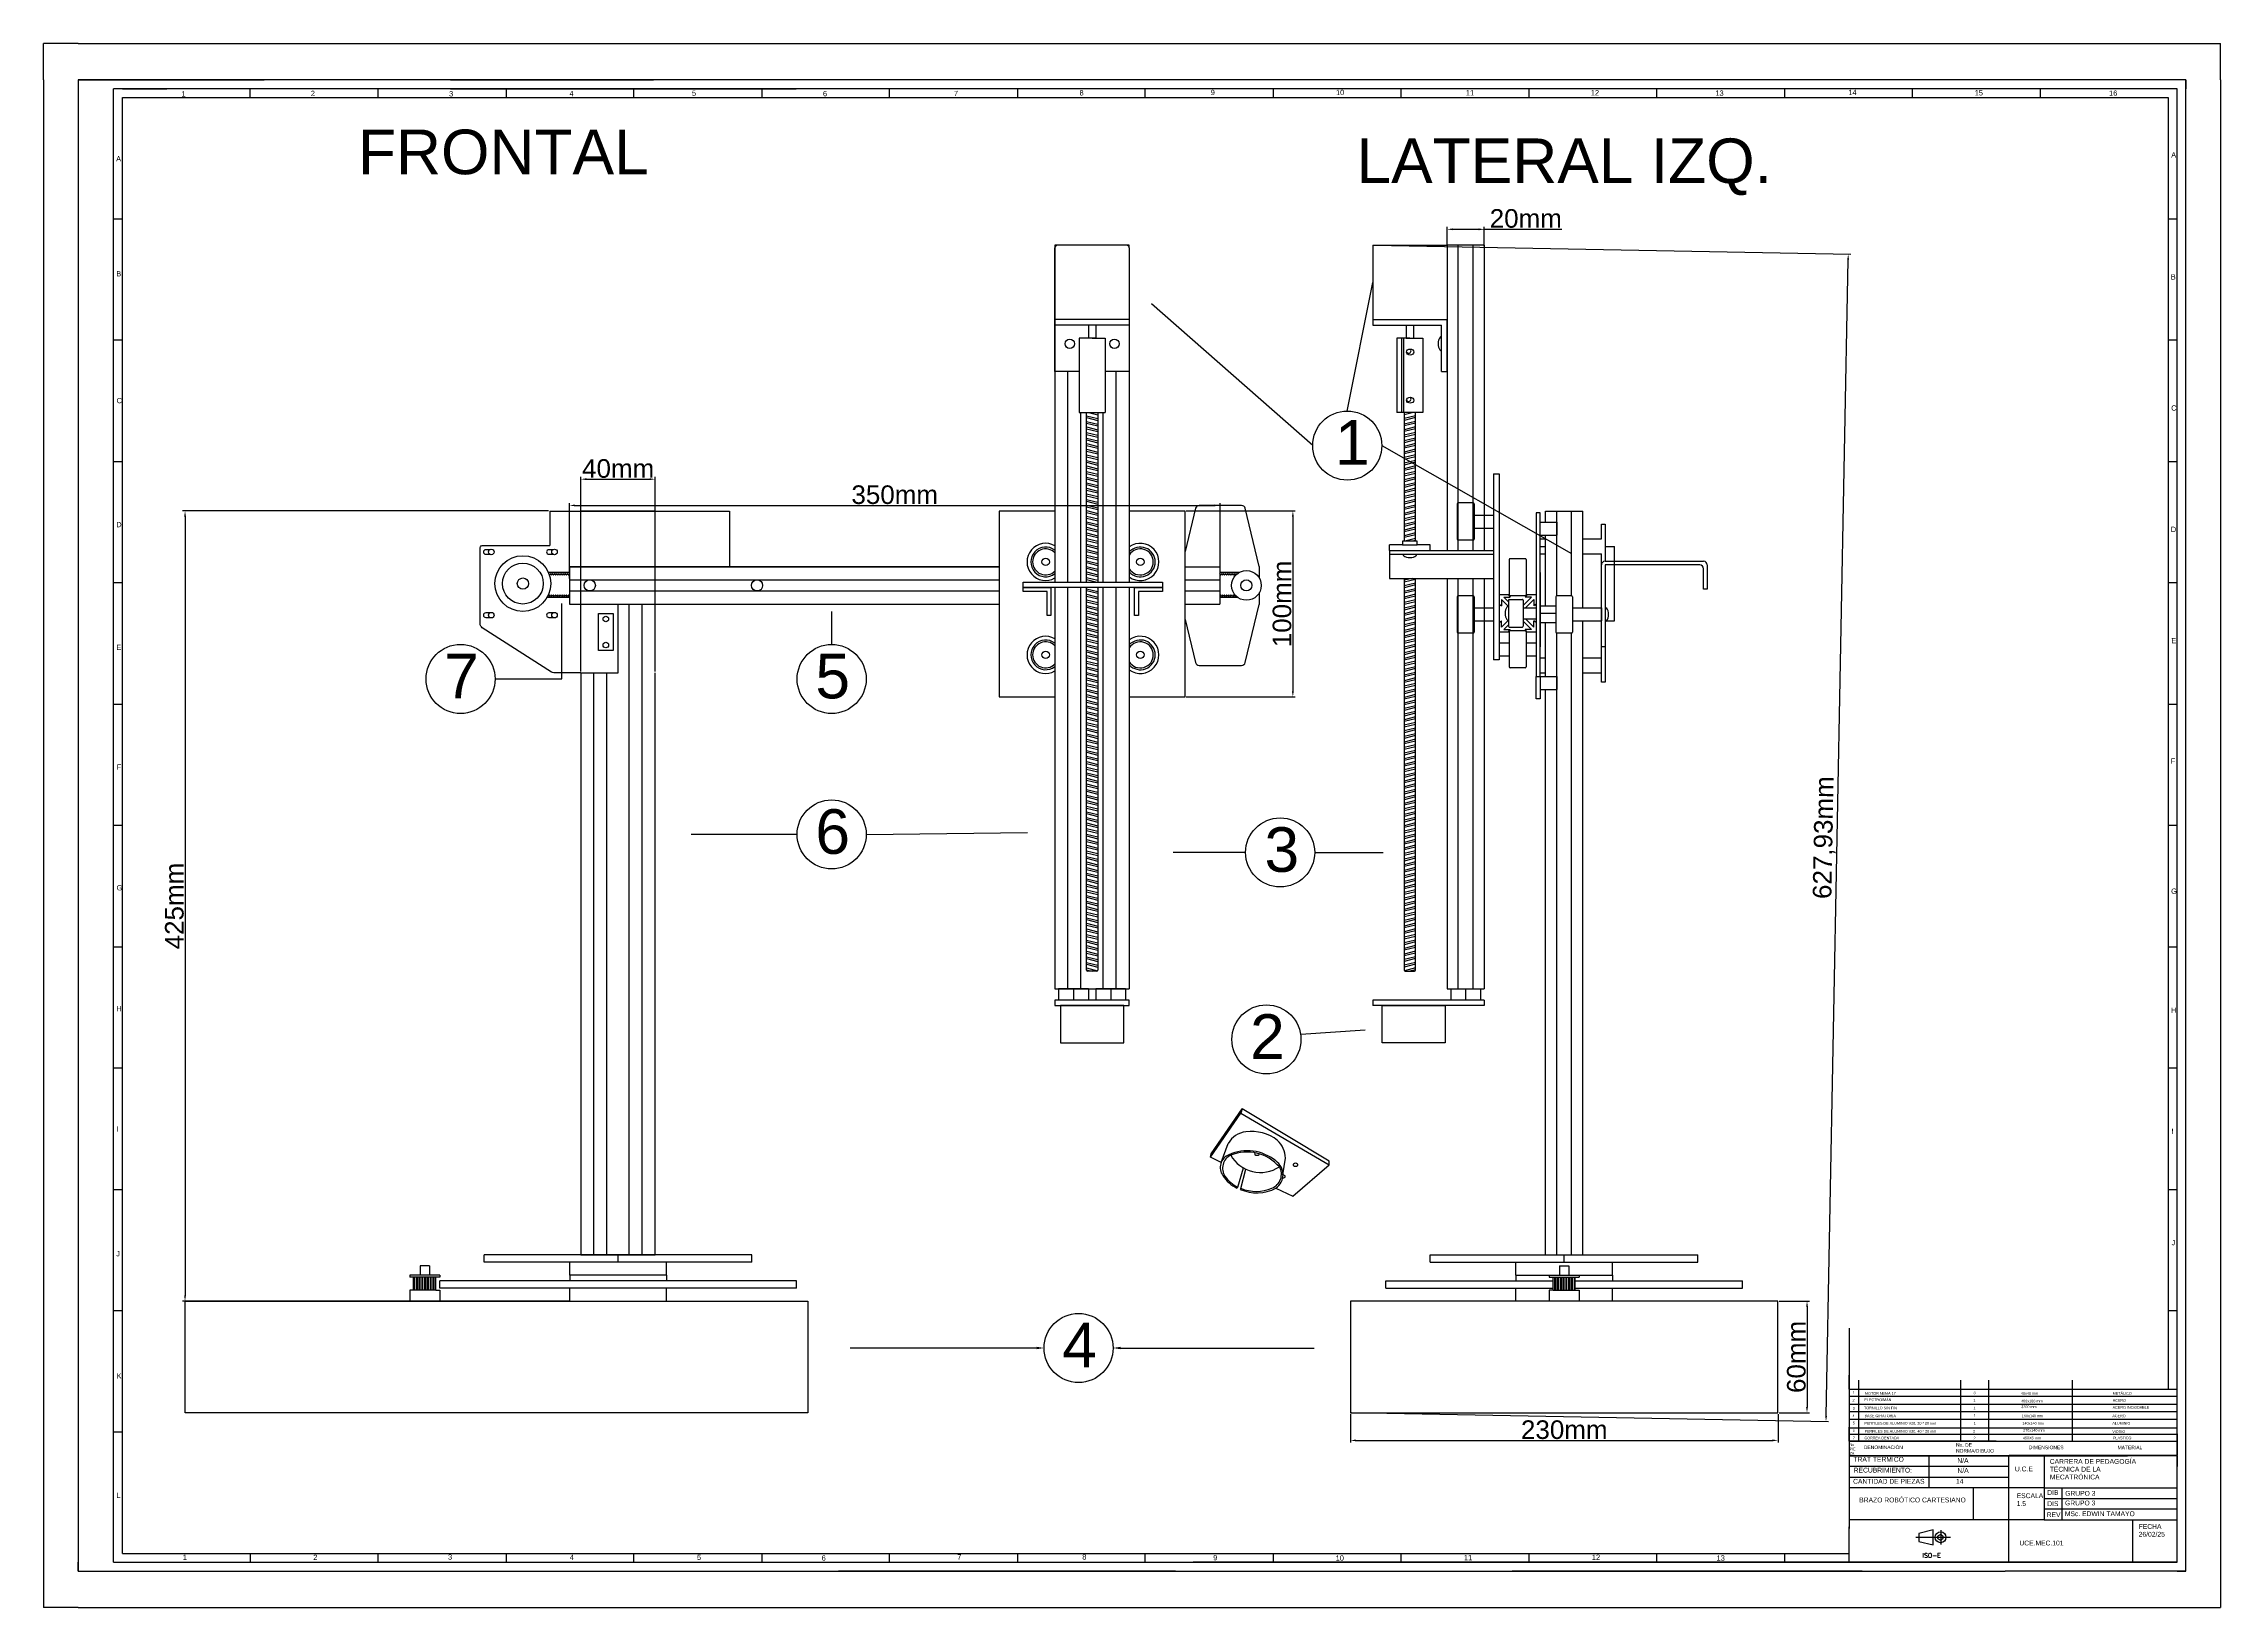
# Model space of a CAD drawing. Header units: millimetres. Extents: x -1898 to 4258, y 366 to 1294.
# Drawn here: x 1060 to 2231, y 447 to 1288 of the extents above; entities that cross this region are included whole.
import ezdxf
from ezdxf import colors
from ezdxf.entities.mleader import LeaderData, LeaderLine
from ezdxf.math import Vec2, Vec3

# ---------------------------------------------------------------- set-up
doc = ezdxf.new("R2010")
doc.units = ezdxf.units.MM
doc.layers.get('Defpoints').update_dxf_attribs({"color": 170})
for name, color, linetype in [('Carros', 10, 'Continuous'), ('Complementos', 3, 'Continuous'), ('Plásticos', 50, 'Continuous')]:
    doc.layers.add(name, color=color, linetype=linetype)
doc.layers.add('Layer1', color=7, linetype='Continuous', transparency=0.55)
doc.layers.add('Medidas', color=5, linetype='Continuous', lineweight=30, plot=False)
doc.styles.add('Anotativo', font='arial.ttf')
doc.styles.get("Standard").update_dxf_attribs({"font": 'arial.ttf', "height": 5})
doc.dimstyles.new('ISO-25', dxfattribs={"dimtxt": 10, "dimasz": 3, "dimexe": 1.25, "dimexo": 0.625, "dimtad": 1, "dimtxsty": 'Anotativo', "dimcen": 2.5, "dimadec": 0, "dimazin": 0, "dimtfac": 1, "dimtmove": 0, "dimatfit": 3, "dimfxl": 1, "dimarcsym": 0})

# ---------------------------------------------------------------- blocks, each defined once
blk = doc.blocks.new('*D14')
at = {"layer": 'Defpoints', "color": 0, "transparency": 16777216}
for p in [(1763, 551.7), (1993, 551.7), (1993, 536.8)]:
    blk.add_point(p, dxfattribs=at)
at = {"layer": 'Medidas', "color": 0, "lineweight": -2, "transparency": 16777216}
for p, q in [((1763, 551), (1763, 535.6)), ((1993, 551), (1993, 535.6)), ((1766, 536.8), (1990, 536.8))]:
    blk.add_line(p, q, dxfattribs=at)
at = {"layer": 'Medidas', "color": 0, "transparency": 16777216}
for points in [[(1766, 537.3), (1766, 536.3), (1763, 536.8)], [(1990, 537.3), (1990, 536.3), (1993, 536.8)]]:
    blk.add_solid(points, dxfattribs=at)
at = {"layer": 'Medidas', "color": 0, "transparency": 16777216, "insert": (1878, 542.5), "char_height": 10, "attachment_point": 5, "style": 'Anotativo'}
blk.add_mtext('230mm', dxfattribs=at)
blk = doc.blocks.new('*D15')
at = {"layer": 'Defpoints', "color": 0, "transparency": 16777216}
for p in [(1993, 611.7), (1993, 551.7), (2008.6, 551.7)]:
    blk.add_point(p, dxfattribs=at)
at = {"layer": 'Medidas', "color": 0, "lineweight": -2, "transparency": 16777216}
for p, q in [((1993.6, 611.7), (2009.9, 611.7)), ((2008.6, 608.7), (2008.6, 554.7)), ((1993.6, 551.7), (2009.9, 551.7))]:
    blk.add_line(p, q, dxfattribs=at)
at = {"layer": 'Medidas', "color": 0, "transparency": 16777216}
for points in [[(2008.1, 608.7), (2009.1, 608.7), (2008.6, 611.7)], [(2008.1, 554.7), (2009.1, 554.7), (2008.6, 551.7)]]:
    blk.add_solid(points, dxfattribs=at)
at = {"layer": 'Medidas', "color": 0, "transparency": 16777216, "insert": (2002.9, 581.7), "char_height": 10, "attachment_point": 5, "rotation": 90, "style": 'Anotativo'}
blk.add_mtext('60mm', dxfattribs=at)
blk = doc.blocks.new('*D16')
at = {"layer": 'Defpoints', "color": 0, "transparency": 16777216}
for p in [(1775, 1179.7), (2030.8, 1174.8), (1763, 551.9)]:
    blk.add_point(p, dxfattribs=at)
at = {"layer": 'Medidas', "color": 0, "lineweight": -2, "transparency": 16777216}
for p, q in [((1775.6, 1179.7), (2032.1, 1174.8)), ((2018.9, 550), (2030.7, 1171.8)), ((1763.6, 551.8), (2020.1, 546.9))]:
    blk.add_line(p, q, dxfattribs=at)
at = {"layer": 'Medidas', "color": 0, "transparency": 16777216}
for points in [[(2030.2, 1171.8), (2031.2, 1171.8), (2030.8, 1174.8)], [(2018.4, 550), (2019.4, 550), (2018.8, 547)]]:
    blk.add_solid(points, dxfattribs=at)
at = {"layer": 'Medidas', "color": 0, "transparency": 16777216, "insert": (2018.2, 861), "char_height": 10, "attachment_point": 5, "rotation": 88.905, "style": 'Anotativo'}
blk.add_mtext('627,93mm', dxfattribs=at)
blk = doc.blocks.new('*D18')
at = {"layer": 'Defpoints', "color": 0, "transparency": 16777216}
for p in [(1692.8, 1039.7), (1342.8, 999.7), (1692.8, 999.7)]:
    blk.add_point(p, dxfattribs=at)
at = {"layer": 'Medidas', "color": 0, "lineweight": -2, "transparency": 16777216}
for p, q in [((1342.8, 1000.3), (1342.8, 1040.9)), ((1345.8, 1039.7), (1689.8, 1039.7)), ((1692.8, 1000.3), (1692.8, 1040.9))]:
    blk.add_line(p, q, dxfattribs=at)
at = {"layer": 'Medidas', "color": 0, "transparency": 16777216}
for points in [[(1345.8, 1040.2), (1345.8, 1039.2), (1342.8, 1039.7)], [(1689.8, 1040.2), (1689.8, 1039.2), (1692.8, 1039.7)]]:
    blk.add_solid(points, dxfattribs=at)
at = {"layer": 'Medidas', "color": 0, "transparency": 16777216, "insert": (1517.8, 1045.4), "char_height": 10, "attachment_point": 5, "style": 'Anotativo'}
blk.add_mtext('350mm', dxfattribs=at)
blk = doc.blocks.new('*D19')
at = {"layer": 'Defpoints', "color": 0, "transparency": 16777216}
for p in [(1835, 1188.2), (1815, 1178.9), (1835, 1178.5)]:
    blk.add_point(p, dxfattribs=at)
at = {"layer": 'Medidas', "color": 0, "lineweight": -2, "transparency": 16777216}
for p, q in [((1815, 1179.5), (1815, 1189.5)), ((1818, 1188.2), (1832, 1188.2)), ((1835, 1179.1), (1835, 1189.5)), ((1835, 1188.2), (1876.7, 1188.2))]:
    blk.add_line(p, q, dxfattribs=at)
at = {"layer": 'Medidas', "color": 0, "transparency": 16777216}
for points in [[(1818, 1188.7), (1818, 1187.7), (1815, 1188.2)], [(1832, 1188.7), (1832, 1187.7), (1835, 1188.2)]]:
    blk.add_solid(points, dxfattribs=at)
at = {"layer": 'Medidas', "color": 0, "transparency": 16777216, "insert": (1857.3, 1194), "char_height": 10, "attachment_point": 5, "style": 'Anotativo'}
blk.add_mtext('20mm', dxfattribs=at)
blk = doc.blocks.new('*D21')
at = {"layer": 'Defpoints', "color": 0, "transparency": 16777216}
for p in [(1332.2, 1036.7), (1136, 611.7), (1343, 611.7)]:
    blk.add_point(p, dxfattribs=at)
at = {"layer": 'Medidas', "color": 0, "lineweight": -2, "transparency": 16777216}
for p, q in [((1331.6, 1036.7), (1134.7, 1036.7)), ((1136, 1033.7), (1136, 614.7)), ((1342.4, 611.7), (1134.7, 611.7))]:
    blk.add_line(p, q, dxfattribs=at)
at = {"layer": 'Medidas', "color": 0, "transparency": 16777216}
for points in [[(1135.5, 1033.7), (1136.5, 1033.7), (1136, 1036.7)], [(1135.5, 614.7), (1136.5, 614.7), (1136, 611.7)]]:
    blk.add_solid(points, dxfattribs=at)
at = {"layer": 'Medidas', "color": 0, "transparency": 16777216, "insert": (1130.3, 824.2), "char_height": 10, "attachment_point": 5, "rotation": 90, "style": 'Anotativo'}
blk.add_mtext('425mm', dxfattribs=at)
blk = doc.blocks.new('*D22')
at = {"layer": 'Defpoints', "color": 0, "transparency": 16777216}
for p in [(1389, 1053.8), (1349, 949.7), (1389, 949.7)]:
    blk.add_point(p, dxfattribs=at)
at = {"layer": 'Medidas', "color": 0, "lineweight": -2, "transparency": 16777216}
for p, q in [((1349, 950.3), (1349, 1055)), ((1389, 950.3), (1389, 1055)), ((1352, 1053.8), (1386, 1053.8))]:
    blk.add_line(p, q, dxfattribs=at)
at = {"layer": 'Medidas', "color": 0, "transparency": 16777216}
for points in [[(1352, 1054.3), (1352, 1053.3), (1349, 1053.8)], [(1386, 1054.3), (1386, 1053.3), (1389, 1053.8)]]:
    blk.add_solid(points, dxfattribs=at)
at = {"layer": 'Medidas', "color": 0, "transparency": 16777216, "insert": (1369, 1059.5), "char_height": 10, "attachment_point": 5, "style": 'Anotativo'}
blk.add_mtext('40mm', dxfattribs=at)
blk = doc.blocks.new('*D25')
at = {"layer": 'Defpoints', "color": 0, "lineweight": -2, "transparency": 16777216}
for p, q in [((1674.6, 1036.7), (1733.2, 1036.7)), ((1732, 1033.7), (1732, 939.7)), ((1674.6, 936.7), (1733.2, 936.7))]:
    blk.add_line(p, q, dxfattribs=at)
at = {"layer": 'Defpoints', "color": 0, "transparency": 16777216}
for p in [(1674, 1036.7), (1674, 936.7), (1732, 936.7)]:
    blk.add_point(p, dxfattribs=at)
for points in [[(1731.5, 1033.7), (1732.5, 1033.7), (1732, 1036.7)], [(1731.5, 939.7), (1732.5, 939.7), (1732, 936.7)]]:
    blk.add_solid(points, dxfattribs=at)
at = {"layer": 'Defpoints', "color": 0, "transparency": 16777216, "insert": (1726.2, 986.7), "char_height": 10, "attachment_point": 5, "rotation": 90, "style": 'Anotativo'}
blk.add_mtext('100mm', dxfattribs=at)

msp = doc.modelspace()

# ---------------------------------------------------------------- linework, layer by layer
at = {"color": 0}
for p, q in [((1059.879, 1268.57), (1059.879, 1288.121)), ((1078.476, 1288.121), (1059.879, 1288.121)), ((1078.476, 1288.121), (2212.434, 1288.121)), ((2212.434, 1288.121), (2231.031, 1288.121)), ((2231.031, 1268.57), (2231.031, 1288.121)), ((1059.879, 1268.57), (1059.879, 466.502)), ((2212.434, 1268.57), (1078.476, 1268.57)), ((1078.476, 1268.57), (1078.476, 466.502)), ((1078.476, 1268.57), (1178.616, 1268.57)), ((1078.476, 1268.57), (1102.319, 1268.57)), ((1278.755, 1268.57), (1387.954, 1268.57)), ((1668.821, 1268.57), (1641.893, 1268.57)), ((1668.821, 1268.57), (1668.821, 1268.57)), ((2212.434, 466.502), (2212.434, 1268.57)), ((2212.434, 1268.57), (2212.434, 1263.801)), ((2231.031, 1268.57), (2231.031, 466.502)), ((2207.665, 1263.801), (1097.551, 1263.801)), ((1097.551, 471.271), (1097.551, 1263.801)), ((1102.319, 1263.801), (1126.162, 1263.801)), ((1102.319, 1259.033), (2202.897, 1259.033)), ((1102.319, 476.039), (1102.319, 1259.033)), ((1102.319, 1259.033), (1171.105, 1259.033)), ((1171.105, 1259.033), (1171.105, 1263.801)), ((1171.105, 1259.033), (1239.891, 1259.033)), ((1239.891, 1259.033), (1239.891, 1263.801)), ((1278.755, 1263.801), (1464.728, 1263.801)), ((1278.755, 1263.801), (1383.186, 1263.801)), ((1308.677, 1263.801), (1308.677, 1259.033)), ((1377.463, 1259.033), (1377.463, 1263.801)), ((1446.25, 1263.801), (1446.25, 1259.033)), ((1668.821, 1263.801), (1487.617, 1263.801)), ((1515.036, 1259.033), (1515.036, 1263.801)), ((1583.822, 1263.801), (1583.822, 1259.033)), ((1652.608, 1259.033), (1652.608, 1263.801)), ((1721.394, 1263.801), (1721.394, 1259.033)), ((1790.18, 1259.033), (1790.18, 1263.801)), ((1858.966, 1263.801), (1858.966, 1259.033)), ((1927.752, 1259.033), (1927.752, 1263.801)), ((1996.538, 1263.801), (1996.538, 1259.033)), ((2065.324, 1259.033), (2065.324, 1263.801)), ((2134.11, 1263.801), (2134.11, 1259.033)), ((2202.897, 1259.033), (2202.897, 592.773)), ((2202.897, 1259.033), (2202.897, 1193.776)), ((2207.665, 471.271), (2207.665, 1263.801)), ((1097.551, 1193.776), (1102.319, 1193.776)), ((2202.897, 1193.776), (2207.665, 1193.776)), ((1102.319, 1128.527), (1097.551, 1128.527)), ((2207.665, 1128.527), (2202.897, 1128.527)), ((1097.551, 1063.279), (1102.319, 1063.279)), ((2202.897, 1063.279), (2207.665, 1063.279)), ((2212.434, 749.753), (2212.434, 1033.004)), ((2212.434, 749.753), (2212.434, 1033.004)), ((1102.319, 998.03), (1097.551, 998.03)), ((2207.665, 998.03), (2202.897, 998.03)), ((1097.551, 932.781), (1102.319, 932.781)), ((2202.897, 932.781), (2207.665, 932.781)), ((1102.319, 867.532), (1097.551, 867.532)), ((2207.665, 867.532), (2202.897, 867.532)), ((1097.551, 802.283), (1102.319, 802.283)), ((2202.897, 802.283), (2207.665, 802.283)), ((2212.434, 466.502), (2212.434, 749.753)), ((1102.319, 737.035), (1097.551, 737.035)), ((2207.665, 737.035), (2202.897, 737.035)), ((1097.551, 671.786), (1102.319, 671.786)), ((2202.897, 671.786), (2207.665, 671.786)), ((1102.319, 606.537), (1097.551, 606.537)), ((1102.319, 541.288), (1102.319, 606.537)), ((2207.665, 606.537), (2202.897, 606.537)), ((2031.229, 597.208), (2031.229, 517.478)), ((2207.665, 471.271), (2207.665, 584.953)), ((2031.229, 567.881), (2031.229, 571.935)), ((2031.229, 569.121), (2031.229, 489.391)), ((2031.229, 564.4), (2031.229, 568.454)), ((2031.229, 564.4), (2207.665, 564.4)), ((2207.665, 560.347), (2031.229, 560.347)), ((2031.229, 556.294), (2207.665, 556.294)), ((2207.665, 552.241), (2031.229, 552.241)), ((1102.319, 541.288), (1097.551, 541.288)), ((1102.319, 476.039), (1102.319, 541.288)), ((2031.229, 548.187), (2207.665, 548.187)), ((2031.229, 539.795), (2031.229, 543.848)), ((2031.229, 543.562), (2207.665, 543.562)), ((2031.229, 536.314), (2031.229, 540.367)), ((2031.229, 540.081), (2207.665, 540.081)), ((2207.665, 535.741), (2207.665, 539.795)), ((2207.665, 535.741), (2207.665, 539.795)), ((2110.387, 536.314), (2031.229, 536.314)), ((2031.229, 536.314), (2207.665, 536.314)), ((2207.665, 528.493), (2031.229, 528.493)), ((2031.229, 528.493), (2117.063, 528.493)), ((2031.229, 528.493), (2074.146, 528.493)), ((2031.229, 528.493), (2078.915, 528.493)), ((2031.229, 528.493), (2035.998, 528.493)), ((2031.229, 528.493), (2117.063, 528.493)), ((2031.229, 528.493), (2074.146, 528.493)), ((2035.998, 528.493), (2041.243, 528.493)), ((2035.998, 528.493), (2088.452, 528.493)), ((2074.146, 528.493), (2074.146, 511.327)), ((2088.452, 528.493), (2110.387, 528.493)), ((2110.387, 528.493), (2126.6, 528.493)), ((2117.063, 528.493), (2136.137, 528.493)), ((2117.063, 528.493), (2117.063, 471.271)), ((2117.063, 528.493), (2136.137, 528.493)), ((2126.6, 528.493), (2133.276, 528.493)), ((2133.276, 528.493), (2171.424, 528.493)), ((2136.137, 528.493), (2136.137, 494.16)), ((2171.424, 528.493), (2180.961, 528.493)), ((2207.665, 535.741), (2207.665, 536.314)), ((2207.665, 535.741), (2207.665, 536.314)), ((2207.665, 529.065), (2207.665, 535.741)), ((2207.665, 529.065), (2207.665, 535.741)), ((2207.665, 528.493), (2207.665, 534.215)), ((2207.665, 528.493), (2207.665, 534.215)), ((2207.665, 528.493), (2207.665, 529.065)), ((2207.665, 528.493), (2207.665, 529.065)), ((2207.665, 471.271), (2207.665, 528.493)), ((2207.665, 528.493), (2207.665, 522.771)), ((2207.665, 528.493), (2207.665, 522.771)), ((2207.665, 471.271), (2207.665, 528.493)), ((2207.665, 528.493), (2207.665, 522.771)), ((2207.665, 528.493), (2207.665, 522.771)), ((2117.063, 522.771), (2031.229, 522.771)), ((2031.229, 519.91), (2031.229, 515.857)), ((2031.229, 517.049), (2117.063, 517.049)), ((2136.137, 511.327), (2031.229, 511.327)), ((2031.229, 503.697), (2031.229, 499.644)), ((2117.063, 511.327), (2097.989, 511.327)), ((2097.989, 511.327), (2097.989, 494.16)), ((2136.137, 511.327), (2207.665, 511.327)), ((2136.137, 511.327), (2145.674, 511.327)), ((2136.137, 511.327), (2155.211, 511.327)), ((2136.137, 511.327), (2145.674, 511.327)), ((2136.137, 505.604), (2207.665, 505.604)), ((2145.674, 511.327), (2145.674, 494.16)), ((2136.137, 494.16), (2031.229, 494.16)), ((2207.665, 499.882), (2136.137, 499.882)), ((2136.137, 494.16), (2207.665, 494.16)), ((2031.229, 471.271), (2031.229, 490.345)), ((2031.229, 476.039), (2031.229, 485.576)), ((2031.229, 476.039), (2031.229, 485.576)), ((2067.077, 484.718), (2085.707, 484.718)), ((2080.539, 488.538), (2080.539, 480.796)), ((1078.476, 466.502), (1078.476, 471.271)), ((1097.551, 471.271), (1097.551, 476.039)), ((1097.551, 471.271), (2031.229, 471.271)), ((1097.551, 471.271), (1278.755, 471.271)), ((1097.551, 471.271), (1278.755, 471.271)), ((1097.551, 471.271), (1111.856, 471.271)), ((1102.319, 476.039), (2031.229, 476.039)), ((1102.319, 476.039), (1171.105, 476.039)), ((1171.105, 476.039), (1171.105, 471.271)), ((1239.891, 471.271), (1239.891, 476.039)), ((1308.677, 476.039), (1308.677, 471.271)), ((1377.463, 471.271), (1377.463, 476.039)), ((1446.25, 476.039), (1446.25, 471.271)), ((1515.036, 471.271), (1515.036, 476.039)), ((1583.822, 476.039), (1583.822, 471.271)), ((1652.608, 471.271), (1652.608, 476.039)), ((1859.562, 471.271), (1678.358, 471.271)), ((1721.394, 476.039), (1721.394, 471.271)), ((1790.18, 471.271), (1790.18, 476.039)), ((1858.966, 476.039), (1858.966, 471.271)), ((2207.665, 471.271), (1859.562, 471.271)), ((1927.752, 471.271), (1927.752, 476.039)), ((1996.538, 476.039), (1996.538, 471.271)), ((2031.229, 471.271), (2207.665, 471.271)), ((1059.879, 466.502), (1059.879, 446.951)), ((1078.476, 466.502), (2038.191, 466.502)), ((1078.476, 466.502), (2038.191, 466.502)), ((1078.476, 466.502), (1097.551, 466.502)), ((1078.476, 466.502), (1083.245, 466.502)), ((1078.476, 466.502), (1126.162, 466.502)), ((1126.162, 466.502), (1173.847, 466.502)), ((1668.821, 466.502), (1487.617, 466.502)), ((1668.821, 466.502), (1487.617, 466.502)), ((2031.229, 466.502), (1850.025, 466.502)), ((2038.191, 466.502), (2031.229, 466.502)), ((2031.229, 466.502), (2115.156, 466.502)), ((2084.637, 466.502), (2096.081, 466.502)), ((2191.452, 466.502), (2115.156, 466.502)), ((2191.452, 466.502), (2168.666, 466.502)), ((2207.665, 466.502), (2191.452, 466.502)), ((2207.665, 466.502), (2212.434, 466.502)), ((2212.434, 466.502), (2207.665, 466.502)), ((2212.434, 466.502), (2207.665, 466.502)), ((2207.665, 466.502), (2212.434, 466.502)), ((2207.665, 466.502), (2212.434, 466.502)), ((2231.031, 466.502), (2231.031, 446.951)), ((1078.476, 446.951), (1059.879, 446.951)), ((1078.476, 446.951), (2212.434, 446.951)), ((2212.434, 446.951), (2231.031, 446.951))]:
    msp.add_line(p, q, dxfattribs=at)
for p, q in [((1643.993, 1179.667), (1603.993, 1179.667)), ((1643.993, 1178.167), (1643.993, 1179.667)), ((1834.953, 1179.667), (1814.953, 1179.667)), ((1820.953, 1015.472), (1820.953, 1179.667)), ((1828.953, 1015.472), (1828.953, 1179.667)), ((1834.953, 1179.667), (1834.953, 1015.472)), ((1603.993, 1111.667), (1603.993, 998.472)), ((1610.993, 998.472), (1610.993, 1111.667)), ((1636.993, 998.472), (1636.993, 1111.667)), ((1643.993, 1111.667), (1643.993, 998.472)), ((1617.993, 998.472), (1617.993, 1089.667)), ((1629.993, 998.472), (1629.993, 1089.667)), ((1867.953, 1030.667), (1867.953, 1036.667)), ((1873.953, 991.042), (1873.953, 1036.667)), ((1881.953, 991.042), (1881.953, 1036.667)), ((1887.953, 984.542), (1887.953, 1036.667)), ((1867.953, 985.542), (1867.953, 1023.667)), ((1573.993, 1006.667), (1342.752, 1006.667)), ((1342.752, 1006.667), (1342.752, 986.667)), ((1342.752, 1006.667), (1573.993, 1006.667)), ((1342.752, 999.667), (1573.993, 999.667)), ((1673.993, 1006.667), (1692.752, 1006.667)), ((1673.993, 999.667), (1692.752, 999.667)), ((1692.752, 1006.667), (1692.752, 986.667)), ((1820.953, 779.667), (1820.953, 1000.472)), ((1828.953, 779.667), (1828.953, 1000.472)), ((1834.953, 1000.472), (1834.953, 779.667)), ((1342.752, 993.667), (1573.993, 993.667)), ((1342.752, 986.667), (1573.993, 986.667)), ((1374.993, 636.667), (1374.993, 986.667)), ((1381.993, 636.667), (1381.993, 986.667)), ((1586.873, 993.472), (1586.873, 995.472)), ((1586.873, 995.472), (1601.873, 995.472)), ((1599.873, 993.472), (1586.873, 993.472)), ((1599.873, 980.472), (1599.873, 993.472)), ((1601.873, 995.472), (1601.873, 980.472)), ((1603.993, 995.472), (1603.993, 779.667)), ((1610.993, 779.667), (1610.993, 995.472)), ((1617.993, 779.667), (1617.993, 995.472)), ((1629.993, 779.667), (1629.993, 995.472)), ((1636.993, 779.667), (1636.993, 995.472)), ((1643.993, 995.472), (1643.993, 779.667)), ((1646.873, 995.472), (1661.873, 995.472)), ((1646.873, 980.472), (1646.873, 995.472)), ((1661.873, 993.472), (1648.873, 993.472)), ((1648.873, 993.472), (1648.873, 980.472)), ((1661.873, 995.472), (1661.873, 993.472)), ((1673.993, 993.667), (1692.752, 993.667)), ((1673.993, 986.667), (1692.752, 986.667)), ((1847.953, 991.667), (1842.953, 991.667)), ((1842.953, 991.667), (1842.953, 986.667)), ((1842.953, 986.667), (1844.203, 985.667)), ((1844.203, 989.167), (1847.953, 985.417)), ((1844.203, 989.167), (1844.203, 985.667)), ((1845.453, 990.417), (1847.953, 987.917)), ((1845.453, 990.417), (1848.953, 990.417)), ((1847.953, 991.667), (1848.953, 990.417)), ((1860.453, 990.417), (1855.953, 985.917)), ((1857.953, 991.667), (1856.953, 990.417)), ((1860.453, 990.417), (1856.953, 990.417)), ((1861.703, 989.167), (1857.203, 984.667)), ((1862.953, 991.667), (1857.953, 991.667)), ((1862.953, 991.667), (1860.453, 991.667)), ((1861.703, 989.167), (1861.703, 985.667)), ((1862.953, 986.667), (1861.703, 985.667)), ((1862.953, 991.667), (1862.953, 986.667)), ((1601.873, 980.472), (1599.873, 980.472)), ((1648.873, 980.472), (1646.873, 980.472)), ((1842.953, 976.667), (1844.203, 977.667)), ((1842.953, 976.667), (1842.953, 971.667)), ((1844.203, 974.167), (1847.953, 977.917)), ((1844.203, 974.167), (1844.203, 977.667)), ((1845.453, 972.917), (1847.953, 975.417)), ((1845.453, 972.917), (1848.953, 972.917)), ((1847.953, 971.667), (1848.953, 972.917)), ((1862.953, 976.667), (1862.953, 971.667)), ((1867.953, 947.667), (1867.953, 976.542)), ((1887.953, 636.667), (1887.953, 977.542)), ((1842.953, 971.667), (1847.953, 971.667)), ((1873.953, 636.667), (1873.953, 971.042)), ((1881.953, 636.667), (1881.953, 971.042)), ((1355.993, 636.667), (1355.993, 949.667)), ((1362.993, 636.667), (1362.993, 949.667)), ((1867.953, 636.667), (1867.953, 940.667)), ((1603.993, 779.667), (1643.993, 779.667)), ((1814.953, 779.667), (1834.953, 779.667)), ((1867.953, 636.667), (1887.953, 636.667)), ((2202.897, 592.773), (2202.897, 564.4)), ((2031.229, 569.121), (2031.229, 536.314)), ((2036.228, 569.257), (2036.228, 536.449)), ((2091.229, 569.121), (2091.229, 536.314)), ((2106.229, 569.121), (2106.229, 536.314)), ((2151.229, 569.121), (2151.229, 536.314))]:
    msp.add_line(p, q)
for points in [[(1603.993, 1179.667), (1603.993, 998.472)], [(1814.953, 1179.667), (1814.953, 1015.472)], [(1388.993, 1036.667), (1348.993, 1036.667)], [(1814.953, 1000.472), (1814.953, 779.667)], [(1348.993, 949.667), (1348.993, 636.667), (1388.993, 636.667), (1388.993, 949.667)]]:
    msp.add_lwpolyline(points)
msp.add_lwpolyline([(1661.873, 995.472), (1586.873, 995.472), (1586.873, 998.472), (1661.873, 998.472)], close=True)
msp.add_lwpolyline([(2068.699, 482.436), (2076.392, 480.697), (2076.392, 488.738), (2068.699, 486.809)], close=True, dxfattribs=at)
for centre in [(1300.752, 1014.667), (1334.752, 1014.667), (1300.752, 980.667), (1334.752, 980.667), (1362.409, 978.601), (1362.409, 964.601)]:
    msp.add_circle(centre, 1.5)
for centre, radius in [((2080.458, 484.68), 2.914), ((2080.376, 484.68), 1.457)]:
    msp.add_circle(centre, radius, dxfattribs=at)
at = {"layer": 'Carros'}
for p, q in [((1839.953, 1056.667), (1839.953, 956.667)), ((1332.235, 1036.667), (1332.235, 1018.225)), ((1428.993, 1036.667), (1428.993, 1006.667)), ((1829.453, 1034.542), (1829.453, 1027.542)), ((1829.453, 1034.542), (1839.953, 1034.542)), ((1864.953, 1035.667), (1862.953, 1035.667)), ((1862.953, 1035.667), (1862.953, 947.667)), ((1864.953, 1003.667), (1864.953, 1035.667)), ((1864.953, 1030.667), (1873.953, 1030.667)), ((1873.953, 1030.667), (1873.953, 1023.667)), ((1829.453, 1027.542), (1839.953, 1027.542)), ((1864.953, 1023.667), (1873.953, 1023.667)), ((1864.953, 1021.667), (1867.953, 1021.667)), ((1887.953, 1021.667), (1897.953, 1021.667)), ((1897.953, 1021.667), (1897.953, 1029.667)), ((1897.953, 1029.667), (1899.953, 1029.667)), ((1899.953, 1029.667), (1899.953, 1009.667)), ((1899.953, 1029.667), (1899.953, 1009.667)), ((1295.838, 1018.225), (1332.235, 1018.225)), ((1299.852, 1015.867), (1297.752, 1015.867)), ((1297.752, 1013.467), (1299.852, 1013.467)), ((1333.852, 1015.867), (1331.752, 1015.867)), ((1331.752, 1013.467), (1333.852, 1013.467)), ((1783.953, 1015.472), (1839.953, 1015.472)), ((1783.953, 1015.472), (1783.953, 1000.472)), ((1783.953, 1013.472), (1839.953, 1013.472)), ((1864.953, 1013.667), (1867.953, 1013.667)), ((1887.953, 1013.667), (1897.953, 1013.667)), ((1897.953, 944.667), (1897.953, 1013.667)), ((1897.953, 963.667), (1897.953, 1007.667)), ((1899.953, 1009.667), (1952.953, 1009.667)), ((1950.953, 1007.667), (1899.953, 1007.667)), ((1899.953, 1007.667), (1899.953, 963.667)), ((1899.953, 1007.667), (1899.953, 944.667)), ((1954.953, 1007.667), (1954.953, 994.667)), ((1783.953, 1000.472), (1839.953, 1000.472)), ((1864.953, 947.667), (1864.953, 1003.667)), ((1952.953, 994.667), (1952.953, 1005.667)), ((1368.993, 949.667), (1368.993, 986.667)), ((1829.453, 984.542), (1829.453, 977.542)), ((1829.453, 984.542), (1839.953, 984.542)), ((1842.953, 991.667), (1842.953, 986.667)), ((1862.953, 991.667), (1862.953, 989.167)), ((1862.953, 985.667), (1862.953, 986.667)), ((1954.953, 994.667), (1952.953, 994.667)), ((1299.852, 981.867), (1297.752, 981.867)), ((1297.752, 979.467), (1299.852, 979.467)), ((1333.852, 981.867), (1331.752, 981.867)), ((1331.752, 979.467), (1333.852, 979.467)), ((1358.409, 981.601), (1366.409, 981.601)), ((1358.409, 961.601), (1358.409, 981.601)), ((1366.409, 981.601), (1366.409, 961.601)), ((1829.453, 977.542), (1839.953, 977.542)), ((1842.953, 976.667), (1842.953, 971.667)), ((1860.453, 972.917), (1855.953, 977.417)), ((1860.453, 972.917), (1856.953, 972.917)), ((1857.953, 971.667), (1856.953, 972.917)), ((1861.703, 974.167), (1857.203, 978.667)), ((1861.703, 974.167), (1861.703, 977.667)), ((1862.953, 976.667), (1861.703, 977.667)), ((1366.409, 961.601), (1358.409, 961.601)), ((1857.953, 971.667), (1862.953, 971.667)), ((1899.953, 963.667), (1897.953, 963.667)), ((1348.993, 949.667), (1368.993, 949.667)), ((1864.953, 957.667), (1867.953, 957.667)), ((1864.953, 949.667), (1867.953, 949.667)), ((1887.953, 957.667), (1897.953, 957.667)), ((1887.953, 949.667), (1897.953, 949.667)), ((1862.953, 947.667), (1864.953, 947.667)), ((1862.953, 935.667), (1862.953, 947.667)), ((1864.953, 947.667), (1864.953, 935.667)), ((1864.953, 947.667), (1873.953, 947.667)), ((1864.953, 940.667), (1873.953, 940.667)), ((1873.953, 947.667), (1873.953, 940.667)), ((1899.953, 944.667), (1897.953, 944.667)), ((1864.953, 935.667), (1862.953, 935.667)), ((1440.993, 636.667), (1296.993, 636.667)), ((1296.993, 632.667), (1296.993, 636.667)), ((1440.993, 632.667), (1296.993, 632.667)), ((1394.993, 632.667), (1342.993, 632.667)), ((1342.993, 625.667), (1342.993, 632.667)), ((1368.993, 632.667), (1368.993, 636.667)), ((1394.993, 625.667), (1394.993, 632.667)), ((1440.993, 632.667), (1440.993, 636.667)), ((1805.953, 636.667), (1949.953, 636.667)), ((1805.953, 632.667), (1805.953, 636.667)), ((1805.953, 632.667), (1949.953, 632.667)), ((1851.953, 625.667), (1851.953, 632.667)), ((1851.953, 632.667), (1903.953, 632.667)), ((1877.953, 632.667), (1877.953, 636.667)), ((1903.953, 625.667), (1903.953, 632.667)), ((1949.953, 632.667), (1949.953, 636.667)), ((1464.993, 622.667), (1272.993, 622.667)), ((1272.993, 618.667), (1272.993, 622.667)), ((1394.993, 625.667), (1342.993, 625.667)), ((1342.993, 625.667), (1342.993, 622.667)), ((1394.993, 625.667), (1394.993, 622.667)), ((1464.993, 618.667), (1464.993, 622.667)), ((1781.953, 618.667), (1781.953, 622.667)), ((1781.953, 622.667), (1871.953, 622.667)), ((1851.953, 625.667), (1903.953, 625.667)), ((1851.953, 625.667), (1851.953, 622.667)), ((1883.953, 622.667), (1973.953, 622.667)), ((1903.953, 625.667), (1903.953, 622.667)), ((1973.953, 618.667), (1973.953, 622.667)), ((1464.993, 618.667), (1272.993, 618.667)), ((1342.993, 611.667), (1342.993, 618.667)), ((1388.993, 618.667), (1348.993, 618.667)), ((1394.993, 611.667), (1394.993, 618.667)), ((1781.953, 618.667), (1871.953, 618.667)), ((1851.953, 611.667), (1851.953, 618.667)), ((1857.953, 618.667), (1871.953, 618.667)), ((1883.953, 618.667), (1897.953, 618.667)), ((1883.953, 618.667), (1973.953, 618.667)), ((1903.953, 611.667), (1903.953, 618.667))]:
    msp.add_line(p, q, dxfattribs=at)
for points in [[(1839.953, 1056.667), (1842.953, 1056.667), (1842.953, 956.667), (1839.953, 956.667)], [(1332.235, 1036.667), (1428.993, 1036.667)], [(1603.993, 1036.667), (1573.993, 1036.667), (1573.993, 936.667), (1603.993, 936.667)], [(1643.993, 936.667), (1673.993, 936.667), (1673.993, 1036.667), (1643.993, 1036.667)]]:
    msp.add_lwpolyline(points, dxfattribs=at)
for points in [[(1713.993, 1000.54), (1713.993, 1006.428, 0.05952915), (1713.937, 1006.899), (1706.364, 1038.138, 0.34614914), (1704.42, 1039.667), (1681.566, 1039.667, 0.34614914), (1679.623, 1038.138), (1673.993, 1014.917)], [(1348.993, 949.667), (1334.484, 949.667, -0.14348277), (1333.135, 950.062), (1295.902, 973.929, -0.25554322), (1294.752, 976.034), (1294.752, 1016.445, -0.28117626), (1295.838, 1018.225)], [(1673.993, 978.417), (1679.623, 955.195, 0.34614914), (1681.566, 953.667), (1704.42, 953.667, 0.34614914), (1706.364, 955.195), (1713.937, 986.434, 0.05952915), (1713.993, 986.906), (1713.993, 992.794)]]:
    msp.add_lwpolyline(points, format="xyb", dxfattribs=at)
for centre, radius in [((1317.752, 997.667), 15), ((1353.752, 996.667), 3), ((1443.752, 996.667), 3)]:
    msp.add_circle(centre, radius, dxfattribs=at)
for centre, radius, start, end in [((1297.752, 1014.667), 1.2, 90, 270), ((1331.752, 1014.667), 1.2, 90, 270), ((1899.953, 1007.667), 2, 90, 180), ((1950.953, 1005.667), 2, 0, 90), ((1952.953, 1007.667), 2, 0, 90), ((1297.752, 980.667), 1.2, 90, 270), ((1331.752, 980.667), 1.2, 90, 270)]:
    msp.add_arc(centre, radius, start, end, dxfattribs=at)
at = {"layer": 'Complementos'}
for p, q in [((1603.993, 1139.667), (1603.993, 1178.167)), ((1642.493, 1179.667), (1605.493, 1179.667)), ((1643.993, 1178.167), (1643.993, 1139.667)), ((1774.953, 1179.667), (1774.953, 1139.667)), ((1774.953, 1179.667), (1814.953, 1179.667)), ((1814.953, 1179.667), (1814.953, 1139.667)), ((1643.993, 1139.667), (1603.993, 1139.667)), ((1603.993, 1111.667), (1603.993, 1139.667)), ((1643.993, 1136.667), (1603.993, 1136.667)), ((1621.993, 1136.667), (1621.993, 1129.667)), ((1625.993, 1136.667), (1625.993, 1129.667)), ((1643.993, 1139.667), (1643.993, 1111.667)), ((1774.953, 1139.667), (1814.953, 1139.667)), ((1774.953, 1139.667), (1774.953, 1136.667)), ((1774.953, 1136.667), (1811.953, 1136.667)), ((1792.953, 1136.667), (1792.953, 1129.667)), ((1796.953, 1136.667), (1796.953, 1129.667)), ((1811.953, 1111.667), (1811.953, 1136.667)), ((1814.953, 1111.667), (1814.953, 1139.667)), ((1621.993, 1129.667), (1616.993, 1129.667)), ((1616.993, 1129.667), (1616.993, 1089.667)), ((1625.993, 1129.667), (1621.993, 1129.667)), ((1623.993, 1129.667), (1630.993, 1129.667)), ((1625.993, 1129.667), (1630.993, 1129.667)), ((1630.993, 1129.667), (1630.993, 1089.667)), ((1792.953, 1129.667), (1787.953, 1129.667)), ((1794.953, 1129.667), (1787.953, 1129.667)), ((1787.953, 1129.667), (1787.953, 1089.667)), ((1790.453, 1129.667), (1790.453, 1089.667)), ((1791.453, 1129.667), (1791.453, 1089.667)), ((1792.953, 1129.667), (1796.953, 1129.667)), ((1796.953, 1129.667), (1801.953, 1129.667)), ((1801.953, 1129.667), (1801.953, 1089.667)), ((1616.993, 1111.667), (1603.993, 1111.667)), ((1643.993, 1111.667), (1630.993, 1111.667)), ((1811.953, 1111.667), (1814.953, 1111.667)), ((1616.993, 1089.667), (1630.993, 1089.667)), ((1620.993, 998.472), (1620.993, 1089.667)), ((1621.993, 1089.667), (1626.993, 1088.417)), ((1625.993, 1089.667), (1626.993, 1089.417)), ((1626.993, 1089.667), (1626.993, 998.472)), ((1801.953, 1089.667), (1787.953, 1089.667)), ((1791.953, 1089.667), (1791.953, 1020.472)), ((1796.953, 1089.667), (1791.953, 1088.417)), ((1792.953, 1089.667), (1791.953, 1089.417)), ((1797.953, 1020.472), (1797.953, 1089.667)), ((1620.993, 1087.917), (1626.993, 1086.417)), ((1620.993, 1086.917), (1626.993, 1085.417)), ((1620.993, 1084.917), (1626.993, 1083.417)), ((1620.993, 1083.917), (1626.993, 1082.417)), ((1620.993, 1081.917), (1626.993, 1080.417)), ((1620.993, 1080.917), (1626.993, 1079.417)), ((1620.993, 1078.917), (1626.993, 1077.417)), ((1620.993, 1077.917), (1626.993, 1076.417)), ((1797.953, 1087.917), (1791.953, 1086.417)), ((1797.953, 1086.917), (1791.953, 1085.417)), ((1797.953, 1084.917), (1791.953, 1083.417)), ((1797.953, 1083.917), (1791.953, 1082.417)), ((1797.953, 1081.917), (1791.953, 1080.417)), ((1797.953, 1080.917), (1791.953, 1079.417)), ((1797.953, 1078.917), (1791.953, 1077.417)), ((1797.953, 1077.917), (1791.953, 1076.417)), ((1620.993, 1075.917), (1626.993, 1074.417)), ((1620.993, 1074.917), (1626.993, 1073.417)), ((1620.993, 1072.917), (1626.993, 1071.417)), ((1620.993, 1071.917), (1626.993, 1070.417)), ((1620.993, 1069.917), (1626.993, 1068.417)), ((1620.993, 1068.917), (1626.993, 1067.417)), ((1620.993, 1066.917), (1626.993, 1065.417)), ((1620.993, 1065.917), (1626.993, 1064.417)), ((1797.953, 1075.917), (1791.953, 1074.417)), ((1797.953, 1074.917), (1791.953, 1073.417)), ((1797.953, 1072.917), (1791.953, 1071.417)), ((1797.953, 1071.917), (1791.953, 1070.417)), ((1797.953, 1069.917), (1791.953, 1068.417)), ((1797.953, 1068.917), (1791.953, 1067.417)), ((1797.953, 1066.917), (1791.953, 1065.417)), ((1797.953, 1065.917), (1791.953, 1064.417)), ((1620.993, 1063.917), (1626.993, 1062.417)), ((1620.993, 1062.917), (1626.993, 1061.417)), ((1620.993, 1060.917), (1626.993, 1059.417)), ((1620.993, 1059.917), (1626.993, 1058.417)), ((1620.993, 1057.917), (1626.993, 1056.417)), ((1620.993, 1056.917), (1626.993, 1055.417)), ((1620.993, 1054.917), (1626.993, 1053.417)), ((1797.953, 1063.917), (1791.953, 1062.417)), ((1797.953, 1062.917), (1791.953, 1061.417)), ((1797.953, 1060.917), (1791.953, 1059.417)), ((1797.953, 1059.917), (1791.953, 1058.417)), ((1797.953, 1057.917), (1791.953, 1056.417)), ((1797.953, 1056.917), (1791.953, 1055.417)), ((1797.953, 1054.917), (1791.953, 1053.417)), ((1620.993, 1053.917), (1626.993, 1052.417)), ((1620.993, 1051.917), (1626.993, 1050.417)), ((1620.993, 1050.917), (1626.993, 1049.417)), ((1620.993, 1048.917), (1626.993, 1047.417)), ((1620.993, 1047.917), (1626.993, 1046.417)), ((1620.993, 1045.917), (1626.993, 1044.417)), ((1620.993, 1044.917), (1626.993, 1043.417)), ((1620.993, 1042.917), (1626.993, 1041.417)), ((1797.953, 1053.917), (1791.953, 1052.417)), ((1797.953, 1051.917), (1791.953, 1050.417)), ((1797.953, 1050.917), (1791.953, 1049.417)), ((1797.953, 1048.917), (1791.953, 1047.417)), ((1797.953, 1047.917), (1791.953, 1046.417)), ((1797.953, 1045.917), (1791.953, 1044.417)), ((1797.953, 1044.917), (1791.953, 1043.417)), ((1797.953, 1042.917), (1791.953, 1041.417)), ((1620.993, 1041.917), (1626.993, 1040.417)), ((1620.993, 1039.917), (1626.993, 1038.417)), ((1620.993, 1038.917), (1626.993, 1037.417)), ((1620.993, 1036.917), (1626.993, 1035.417)), ((1620.993, 1035.917), (1626.993, 1034.417)), ((1620.993, 1033.917), (1626.993, 1032.417)), ((1620.993, 1032.917), (1626.993, 1031.417)), ((1620.993, 1030.917), (1626.993, 1029.417)), ((1797.953, 1041.917), (1791.953, 1040.417)), ((1797.953, 1039.917), (1791.953, 1038.417)), ((1797.953, 1038.917), (1791.953, 1037.417)), ((1797.953, 1036.917), (1791.953, 1035.417)), ((1797.953, 1035.917), (1791.953, 1034.417)), ((1797.953, 1033.917), (1791.953, 1032.417)), ((1797.953, 1032.917), (1791.953, 1031.417)), ((1797.953, 1030.917), (1791.953, 1029.417)), ((1820.453, 1040.542), (1820.453, 1021.542)), ((1828.953, 1041.042), (1820.953, 1041.042)), ((1829.453, 1040.542), (1829.453, 1021.542)), ((1620.993, 1029.917), (1626.993, 1028.417)), ((1620.993, 1027.917), (1626.993, 1026.417)), ((1620.993, 1026.917), (1626.993, 1025.417)), ((1620.993, 1024.917), (1626.993, 1023.417)), ((1620.993, 1023.917), (1626.993, 1022.417)), ((1620.993, 1021.917), (1626.993, 1020.417)), ((1620.993, 1020.917), (1626.993, 1019.417)), ((1620.993, 1018.917), (1626.993, 1017.417)), ((1798.953, 1020.472), (1790.953, 1020.472)), ((1790.953, 1020.472), (1790.953, 1018.472)), ((1797.953, 1029.917), (1791.953, 1028.417)), ((1797.953, 1027.917), (1791.953, 1026.417)), ((1797.953, 1026.917), (1791.953, 1025.417)), ((1797.953, 1024.917), (1791.953, 1023.417)), ((1797.953, 1023.917), (1791.953, 1022.417)), ((1797.953, 1021.917), (1792.172, 1020.472)), ((1797.953, 1020.917), (1796.172, 1020.472)), ((1798.953, 1018.472), (1798.953, 1020.472)), ((1828.953, 1021.042), (1820.953, 1021.042)), ((1620.993, 1017.917), (1626.993, 1016.417)), ((1620.993, 1015.917), (1626.993, 1014.417)), ((1620.993, 1014.917), (1626.993, 1013.417)), ((1620.993, 1012.917), (1626.993, 1011.417)), ((1620.993, 1011.917), (1626.993, 1010.417)), ((1620.993, 1009.917), (1626.993, 1008.417)), ((1620.993, 1008.917), (1626.993, 1007.417)), ((1790.953, 1018.472), (1783.953, 1018.472)), ((1783.953, 1015.472), (1783.953, 1018.472)), ((1790.953, 1018.472), (1798.953, 1018.472)), ((1805.953, 1018.472), (1798.953, 1018.472)), ((1805.953, 1015.472), (1805.953, 1018.472)), ((1848.453, 1010.542), (1848.453, 991.542)), ((1856.953, 1011.042), (1848.953, 1011.042)), ((1857.453, 1010.542), (1857.453, 991.542)), ((1864.953, 1017.667), (1867.953, 1017.667)), ((1899.953, 1017.667), (1904.953, 1017.667)), ((1904.953, 977.667), (1904.953, 1017.667)), ((1342.752, 1003.667), (1331.499, 1003.667)), ((1332.073, 1002.524), (1331.752, 1003.167)), ((1332.752, 1003.167), (1332.43, 1002.524)), ((1333.073, 1002.524), (1332.752, 1003.167)), ((1333.752, 1003.167), (1333.43, 1002.524)), ((1334.073, 1002.524), (1333.752, 1003.167)), ((1334.752, 1003.167), (1334.43, 1002.524)), ((1335.073, 1002.524), (1334.752, 1003.167)), ((1335.752, 1003.167), (1335.43, 1002.524)), ((1336.073, 1002.524), (1335.752, 1003.167)), ((1336.752, 1003.167), (1336.43, 1002.524)), ((1337.073, 1002.524), (1336.752, 1003.167)), ((1337.752, 1003.167), (1337.43, 1002.524)), ((1338.073, 1002.524), (1337.752, 1003.167)), ((1338.752, 1003.167), (1338.43, 1002.524)), ((1339.073, 1002.524), (1338.752, 1003.167)), ((1339.752, 1003.167), (1339.43, 1002.524)), ((1340.073, 1002.524), (1339.752, 1003.167)), ((1340.752, 1003.167), (1340.43, 1002.524)), ((1341.073, 1002.524), (1340.752, 1003.167)), ((1341.752, 1003.167), (1341.43, 1002.524)), ((1342.073, 1002.524), (1341.752, 1003.167)), ((1342.752, 1003.167), (1342.43, 1002.524)), ((1620.993, 1006.917), (1626.993, 1005.417)), ((1620.993, 1005.917), (1626.993, 1004.417)), ((1620.993, 1003.917), (1626.993, 1002.417)), ((1620.993, 1002.917), (1626.993, 1001.417)), ((1620.993, 1000.917), (1626.993, 999.417)), ((1620.993, 999.917), (1626.774, 998.472)), ((1703.12, 1003.667), (1692.752, 1003.667)), ((1693.073, 1002.524), (1692.752, 1003.167)), ((1693.752, 1003.167), (1693.43, 1002.524)), ((1694.073, 1002.524), (1693.752, 1003.167)), ((1694.752, 1003.167), (1694.43, 1002.524)), ((1695.073, 1002.524), (1694.752, 1003.167)), ((1695.752, 1003.167), (1695.43, 1002.524)), ((1696.073, 1002.524), (1695.752, 1003.167)), ((1696.752, 1003.167), (1696.43, 1002.524)), ((1697.073, 1002.524), (1696.752, 1003.167)), ((1697.752, 1003.167), (1697.43, 1002.524)), ((1698.073, 1002.524), (1697.752, 1003.167)), ((1698.752, 1003.167), (1698.43, 1002.524)), ((1699.073, 1002.524), (1698.752, 1003.167)), ((1699.752, 1003.167), (1699.43, 1002.524)), ((1700.073, 1002.524), (1699.752, 1003.167)), ((1700.752, 1003.167), (1700.43, 1002.524)), ((1701.073, 1002.524), (1700.752, 1003.167)), ((1701.752, 1003.167), (1701.43, 1002.524)), ((1796.172, 1000.472), (1791.953, 999.417)), ((1791.953, 1000.472), (1791.953, 789.667)), ((1797.953, 999.917), (1791.953, 998.417)), ((1797.953, 997.917), (1791.953, 996.417)), ((1797.953, 996.917), (1791.953, 995.417)), ((1797.953, 789.667), (1797.953, 1000.472)), ((1864.953, 1003.667), (1864.953, 963.667)), ((1342.752, 990.167), (1330.742, 990.167)), ((1331.752, 990.667), (1331.43, 991.309)), ((1332.073, 991.309), (1331.752, 990.667)), ((1332.752, 990.667), (1332.43, 991.309)), ((1333.073, 991.309), (1332.752, 990.667)), ((1333.752, 990.667), (1333.43, 991.309)), ((1334.073, 991.309), (1333.752, 990.667)), ((1334.752, 990.667), (1334.43, 991.309)), ((1335.073, 991.309), (1334.752, 990.667)), ((1335.752, 990.667), (1335.43, 991.309)), ((1336.073, 991.309), (1335.752, 990.667)), ((1336.752, 990.667), (1336.43, 991.309)), ((1337.073, 991.309), (1336.752, 990.667)), ((1337.752, 990.667), (1337.43, 991.309)), ((1338.073, 991.309), (1337.752, 990.667)), ((1338.752, 990.667), (1338.43, 991.309)), ((1339.073, 991.309), (1338.752, 990.667)), ((1339.752, 990.667), (1339.43, 991.309)), ((1340.073, 991.309), (1339.752, 990.667)), ((1340.752, 990.667), (1340.43, 991.309)), ((1341.073, 991.309), (1340.752, 990.667)), ((1341.752, 990.667), (1341.43, 991.309)), ((1342.073, 991.309), (1341.752, 990.667)), ((1342.752, 990.667), (1342.43, 991.309)), ((1620.993, 789.667), (1620.993, 995.472)), ((1620.993, 994.917), (1626.993, 993.417)), ((1620.993, 993.917), (1626.993, 992.417)), ((1620.993, 991.917), (1626.993, 990.417)), ((1620.993, 990.917), (1626.993, 989.417)), ((1620.993, 988.917), (1626.993, 987.417)), ((1620.993, 987.917), (1626.993, 986.417)), ((1620.993, 985.917), (1626.993, 984.417)), ((1620.993, 984.917), (1626.993, 983.417)), ((1626.774, 995.472), (1626.993, 995.417)), ((1626.993, 995.472), (1626.993, 789.667)), ((1693.073, 991.309), (1692.752, 990.667)), ((1702.33, 990.167), (1692.752, 990.167)), ((1693.752, 990.667), (1693.43, 991.309)), ((1694.073, 991.309), (1693.752, 990.667)), ((1694.752, 990.667), (1694.43, 991.309)), ((1695.073, 991.309), (1694.752, 990.667)), ((1695.752, 990.667), (1695.43, 991.309)), ((1696.073, 991.309), (1695.752, 990.667)), ((1696.752, 990.667), (1696.43, 991.309)), ((1697.073, 991.309), (1696.752, 990.667)), ((1697.752, 990.667), (1697.43, 991.309)), ((1698.073, 991.309), (1697.752, 990.667)), ((1698.752, 990.667), (1698.43, 991.309)), ((1699.073, 991.309), (1698.752, 990.667)), ((1699.752, 990.667), (1699.43, 991.309)), ((1700.073, 991.309), (1699.752, 990.667)), ((1700.752, 990.667), (1700.43, 991.309)), ((1701.073, 991.309), (1700.752, 990.667)), ((1797.953, 994.917), (1791.953, 993.417)), ((1797.953, 993.917), (1791.953, 992.417)), ((1797.953, 991.917), (1791.953, 990.417)), ((1797.953, 990.917), (1791.953, 989.417)), ((1797.953, 988.917), (1791.953, 987.417)), ((1797.953, 987.917), (1791.953, 986.417)), ((1797.953, 985.917), (1791.953, 984.417)), ((1797.953, 984.917), (1791.953, 983.417)), ((1820.453, 990.542), (1820.453, 971.542)), ((1828.953, 991.042), (1820.953, 991.042)), ((1829.453, 990.542), (1829.453, 971.542)), ((1847.953, 988.667), (1847.953, 974.667)), ((1848.453, 989.167), (1855.453, 989.167)), ((1856.953, 991.042), (1848.953, 991.042)), ((1855.953, 988.667), (1855.953, 974.667)), ((1855.953, 984.667), (1862.953, 984.667)), ((1873.453, 985.542), (1864.953, 985.542)), ((1873.453, 990.542), (1873.453, 971.542)), ((1881.953, 991.042), (1873.953, 991.042)), ((1882.453, 990.542), (1882.453, 971.542)), ((1882.453, 984.542), (1897.953, 984.542)), ((1897.953, 984.542), (1897.953, 977.542)), ((1620.993, 982.917), (1626.993, 981.417)), ((1620.993, 981.917), (1626.993, 980.417)), ((1620.993, 979.917), (1626.993, 978.417)), ((1620.993, 978.917), (1626.993, 977.417)), ((1620.993, 976.917), (1626.993, 975.417)), ((1620.993, 975.917), (1626.993, 974.417)), ((1620.993, 973.917), (1626.993, 972.417)), ((1620.993, 972.917), (1626.993, 971.417)), ((1797.953, 982.917), (1791.953, 981.417)), ((1797.953, 981.917), (1791.953, 980.417)), ((1797.953, 979.917), (1791.953, 978.417)), ((1797.953, 978.917), (1791.953, 977.417)), ((1797.953, 976.917), (1791.953, 975.417)), ((1797.953, 975.917), (1791.953, 974.417)), ((1797.953, 973.917), (1791.953, 972.417)), ((1797.953, 972.917), (1791.953, 971.417)), ((1848.453, 974.167), (1855.453, 974.167)), ((1856.953, 972.292), (1848.953, 972.292)), ((1855.953, 978.667), (1862.953, 978.667)), ((1873.453, 981.542), (1864.953, 981.542)), ((1873.453, 976.542), (1864.953, 976.542)), ((1882.453, 977.542), (1897.953, 977.542)), ((1900.75, 977.667), (1904.953, 977.667)), ((1620.993, 970.917), (1626.993, 969.417)), ((1620.993, 969.917), (1626.993, 968.417)), ((1620.993, 967.917), (1626.993, 966.417)), ((1620.993, 966.917), (1626.993, 965.417)), ((1620.993, 964.917), (1626.993, 963.417)), ((1620.993, 963.917), (1626.993, 962.417)), ((1620.993, 961.917), (1626.993, 960.417)), ((1620.993, 960.917), (1626.993, 959.417)), ((1797.953, 970.917), (1791.953, 969.417)), ((1797.953, 969.917), (1791.953, 968.417)), ((1797.953, 967.917), (1791.953, 966.417)), ((1797.953, 966.917), (1791.953, 965.417)), ((1797.953, 964.917), (1791.953, 963.417)), ((1797.953, 963.917), (1791.953, 962.417)), ((1797.953, 961.917), (1791.953, 960.417)), ((1797.953, 960.917), (1791.953, 959.417)), ((1828.953, 971.042), (1820.953, 971.042)), ((1842.953, 965.792), (1848.453, 965.792)), ((1848.453, 971.792), (1848.453, 952.792)), ((1857.453, 971.792), (1857.453, 952.792)), ((1857.453, 965.792), (1862.953, 965.792)), ((1862.953, 965.792), (1862.953, 958.792)), ((1881.953, 971.042), (1873.953, 971.042)), ((1620.993, 958.917), (1626.993, 957.417)), ((1620.993, 957.917), (1626.993, 956.417)), ((1620.993, 955.917), (1626.993, 954.417)), ((1620.993, 954.917), (1626.993, 953.417)), ((1620.993, 952.917), (1626.993, 951.417)), ((1620.993, 951.917), (1626.993, 950.417)), ((1620.993, 949.917), (1626.993, 948.417)), ((1620.993, 948.917), (1626.993, 947.417)), ((1797.953, 958.917), (1791.953, 957.417)), ((1797.953, 957.917), (1791.953, 956.417)), ((1797.953, 955.917), (1791.953, 954.417)), ((1797.953, 954.917), (1791.953, 953.417)), ((1797.953, 952.917), (1791.953, 951.417)), ((1797.953, 951.917), (1791.953, 950.417)), ((1797.953, 949.917), (1791.953, 948.417)), ((1797.953, 948.917), (1791.953, 947.417)), ((1842.953, 958.792), (1848.453, 958.792)), ((1856.953, 952.292), (1848.953, 952.292)), ((1857.453, 958.792), (1862.953, 958.792)), ((1620.993, 946.917), (1626.993, 945.417)), ((1620.993, 945.917), (1626.993, 944.417)), ((1620.993, 943.917), (1626.993, 942.417)), ((1620.993, 942.917), (1626.993, 941.417)), ((1620.993, 940.917), (1626.993, 939.417)), ((1620.993, 939.917), (1626.993, 938.417)), ((1620.993, 937.917), (1626.993, 936.417)), ((1797.953, 946.917), (1791.953, 945.417)), ((1797.953, 945.917), (1791.953, 944.417)), ((1797.953, 943.917), (1791.953, 942.417)), ((1797.953, 942.917), (1791.953, 941.417)), ((1797.953, 940.917), (1791.953, 939.417)), ((1797.953, 939.917), (1791.953, 938.417)), ((1797.953, 937.917), (1791.953, 936.417)), ((1620.993, 936.917), (1626.993, 935.417)), ((1620.993, 934.917), (1626.993, 933.417)), ((1620.993, 933.917), (1626.993, 932.417)), ((1620.993, 931.917), (1626.993, 930.417)), ((1620.993, 930.917), (1626.993, 929.417)), ((1620.993, 928.917), (1626.993, 927.417)), ((1620.993, 927.917), (1626.993, 926.417)), ((1620.993, 925.917), (1626.993, 924.417)), ((1797.953, 936.917), (1791.953, 935.417)), ((1797.953, 934.917), (1791.953, 933.417)), ((1797.953, 933.917), (1791.953, 932.417)), ((1797.953, 931.917), (1791.953, 930.417)), ((1797.953, 930.917), (1791.953, 929.417)), ((1797.953, 928.917), (1791.953, 927.417)), ((1797.953, 927.917), (1791.953, 926.417)), ((1797.953, 925.917), (1791.953, 924.417)), ((1620.993, 924.917), (1626.993, 923.417)), ((1620.993, 922.917), (1626.993, 921.417)), ((1620.993, 921.917), (1626.993, 920.417)), ((1620.993, 919.917), (1626.993, 918.417)), ((1620.993, 918.917), (1626.993, 917.417)), ((1620.993, 916.917), (1626.993, 915.417)), ((1620.993, 915.917), (1626.993, 914.417)), ((1620.993, 913.917), (1626.993, 912.417)), ((1797.953, 924.917), (1791.953, 923.417)), ((1797.953, 922.917), (1791.953, 921.417)), ((1797.953, 921.917), (1791.953, 920.417)), ((1797.953, 919.917), (1791.953, 918.417)), ((1797.953, 918.917), (1791.953, 917.417)), ((1797.953, 916.917), (1791.953, 915.417)), ((1797.953, 915.917), (1791.953, 914.417)), ((1797.953, 913.917), (1791.953, 912.417)), ((1620.993, 912.917), (1626.993, 911.417)), ((1620.993, 910.917), (1626.993, 909.417)), ((1620.993, 909.917), (1626.993, 908.417)), ((1620.993, 907.917), (1626.993, 906.417)), ((1620.993, 906.917), (1626.993, 905.417)), ((1620.993, 904.917), (1626.993, 903.417)), ((1620.993, 903.917), (1626.993, 902.417)), ((1620.993, 901.917), (1626.993, 900.417)), ((1797.953, 912.917), (1791.953, 911.417)), ((1797.953, 910.917), (1791.953, 909.417)), ((1797.953, 909.917), (1791.953, 908.417)), ((1797.953, 907.917), (1791.953, 906.417)), ((1797.953, 906.917), (1791.953, 905.417)), ((1797.953, 904.917), (1791.953, 903.417)), ((1797.953, 903.917), (1791.953, 902.417)), ((1797.953, 901.917), (1791.953, 900.417)), ((1620.993, 900.917), (1626.993, 899.417)), ((1620.993, 898.917), (1626.993, 897.417)), ((1620.993, 897.917), (1626.993, 896.417)), ((1620.993, 895.917), (1626.993, 894.417)), ((1620.993, 894.917), (1626.993, 893.417)), ((1620.993, 892.917), (1626.993, 891.417)), ((1620.993, 891.917), (1626.993, 890.417)), ((1797.953, 900.917), (1791.953, 899.417)), ((1797.953, 898.917), (1791.953, 897.417)), ((1797.953, 897.917), (1791.953, 896.417)), ((1797.953, 895.917), (1791.953, 894.417)), ((1797.953, 894.917), (1791.953, 893.417)), ((1797.953, 892.917), (1791.953, 891.417)), ((1797.953, 891.917), (1791.953, 890.417)), ((1620.993, 889.917), (1626.993, 888.417)), ((1620.993, 888.917), (1626.993, 887.417)), ((1620.993, 886.917), (1626.993, 885.417)), ((1620.993, 885.917), (1626.993, 884.417)), ((1620.993, 883.917), (1626.993, 882.417)), ((1620.993, 882.917), (1626.993, 881.417)), ((1620.993, 880.917), (1626.993, 879.417)), ((1620.993, 879.917), (1626.993, 878.417)), ((1797.953, 889.917), (1791.953, 888.417)), ((1797.953, 888.917), (1791.953, 887.417)), ((1797.953, 886.917), (1791.953, 885.417)), ((1797.953, 885.917), (1791.953, 884.417)), ((1797.953, 883.917), (1791.953, 882.417)), ((1797.953, 882.917), (1791.953, 881.417)), ((1797.953, 880.917), (1791.953, 879.417)), ((1797.953, 879.917), (1791.953, 878.417)), ((1620.993, 877.917), (1626.993, 876.417)), ((1620.993, 876.917), (1626.993, 875.417)), ((1620.993, 874.917), (1626.993, 873.417)), ((1620.993, 873.917), (1626.993, 872.417)), ((1620.993, 871.917), (1626.993, 870.417)), ((1620.993, 870.917), (1626.993, 869.417)), ((1620.993, 868.917), (1626.993, 867.417)), ((1620.993, 867.917), (1626.993, 866.417)), ((1797.953, 877.917), (1791.953, 876.417)), ((1797.953, 876.917), (1791.953, 875.417)), ((1797.953, 874.917), (1791.953, 873.417)), ((1797.953, 873.917), (1791.953, 872.417)), ((1797.953, 871.917), (1791.953, 870.417)), ((1797.953, 870.917), (1791.953, 869.417)), ((1797.953, 868.917), (1791.953, 867.417)), ((1797.953, 867.917), (1791.953, 866.417)), ((1620.993, 865.917), (1626.993, 864.417)), ((1620.993, 864.917), (1626.993, 863.417)), ((1620.993, 862.917), (1626.993, 861.417)), ((1620.993, 861.917), (1626.993, 860.417)), ((1620.993, 859.917), (1626.993, 858.417)), ((1620.993, 858.917), (1626.993, 857.417)), ((1620.993, 856.917), (1626.993, 855.417)), ((1620.993, 855.917), (1626.993, 854.417)), ((1797.953, 865.917), (1791.953, 864.417)), ((1797.953, 864.917), (1791.953, 863.417)), ((1797.953, 862.917), (1791.953, 861.417)), ((1797.953, 861.917), (1791.953, 860.417)), ((1797.953, 859.917), (1791.953, 858.417)), ((1797.953, 858.917), (1791.953, 857.417)), ((1797.953, 856.917), (1791.953, 855.417)), ((1797.953, 855.917), (1791.953, 854.417)), ((1620.993, 853.917), (1626.993, 852.417)), ((1620.993, 852.917), (1626.993, 851.417)), ((1620.993, 850.917), (1626.993, 849.417)), ((1620.993, 849.917), (1626.993, 848.417)), ((1620.993, 847.917), (1626.993, 846.417)), ((1620.993, 846.917), (1626.993, 845.417)), ((1620.993, 844.917), (1626.993, 843.417)), ((1620.993, 843.917), (1626.993, 842.417)), ((1797.953, 853.917), (1791.953, 852.417)), ((1797.953, 852.917), (1791.953, 851.417)), ((1797.953, 850.917), (1791.953, 849.417)), ((1797.953, 849.917), (1791.953, 848.417)), ((1797.953, 847.917), (1791.953, 846.417)), ((1797.953, 846.917), (1791.953, 845.417)), ((1797.953, 844.917), (1791.953, 843.417)), ((1797.953, 843.917), (1791.953, 842.417)), ((1620.993, 841.917), (1626.993, 840.417)), ((1620.993, 840.917), (1626.993, 839.417)), ((1620.993, 838.917), (1626.993, 837.417)), ((1620.993, 837.917), (1626.993, 836.417)), ((1620.993, 835.917), (1626.993, 834.417)), ((1620.993, 834.917), (1626.993, 833.417)), ((1620.993, 832.917), (1626.993, 831.417)), ((1620.993, 831.917), (1626.993, 830.417)), ((1797.953, 841.917), (1791.953, 840.417)), ((1797.953, 840.917), (1791.953, 839.417)), ((1797.953, 838.917), (1791.953, 837.417)), ((1797.953, 837.917), (1791.953, 836.417)), ((1797.953, 835.917), (1791.953, 834.417)), ((1797.953, 834.917), (1791.953, 833.417)), ((1797.953, 832.917), (1791.953, 831.417)), ((1797.953, 831.917), (1791.953, 830.417)), ((1620.993, 829.917), (1626.993, 828.417)), ((1620.993, 828.917), (1626.993, 827.417)), ((1620.993, 826.917), (1626.993, 825.417)), ((1620.993, 825.917), (1626.993, 824.417)), ((1620.993, 823.917), (1626.993, 822.417)), ((1620.993, 822.917), (1626.993, 821.417)), ((1620.993, 820.917), (1626.993, 819.417)), ((1620.993, 819.917), (1626.993, 818.417)), ((1797.953, 829.917), (1791.953, 828.417)), ((1797.953, 828.917), (1791.953, 827.417)), ((1797.953, 826.917), (1791.953, 825.417)), ((1797.953, 825.917), (1791.953, 824.417)), ((1797.953, 823.917), (1791.953, 822.417)), ((1797.953, 822.917), (1791.953, 821.417)), ((1797.953, 820.917), (1791.953, 819.417)), ((1797.953, 819.917), (1791.953, 818.417)), ((1620.993, 817.917), (1626.993, 816.417)), ((1620.993, 816.917), (1626.993, 815.417)), ((1620.993, 814.917), (1626.993, 813.417)), ((1620.993, 813.917), (1626.993, 812.417)), ((1620.993, 811.917), (1626.993, 810.417)), ((1620.993, 810.917), (1626.993, 809.417)), ((1620.993, 808.917), (1626.993, 807.417)), ((1797.953, 817.917), (1791.953, 816.417)), ((1797.953, 816.917), (1791.953, 815.417)), ((1797.953, 814.917), (1791.953, 813.417)), ((1797.953, 813.917), (1791.953, 812.417)), ((1797.953, 811.917), (1791.953, 810.417)), ((1797.953, 810.917), (1791.953, 809.417)), ((1797.953, 808.917), (1791.953, 807.417)), ((1620.993, 807.917), (1626.993, 806.417)), ((1620.993, 805.917), (1626.993, 804.417)), ((1620.993, 804.917), (1626.993, 803.417)), ((1620.993, 802.917), (1626.993, 801.417)), ((1620.993, 801.917), (1626.993, 800.417)), ((1620.993, 799.917), (1626.993, 798.417)), ((1620.993, 798.917), (1626.993, 797.417)), ((1620.993, 796.917), (1626.993, 795.417)), ((1797.953, 807.917), (1791.953, 806.417)), ((1797.953, 805.917), (1791.953, 804.417)), ((1797.953, 804.917), (1791.953, 803.417)), ((1797.953, 802.917), (1791.953, 801.417)), ((1797.953, 801.917), (1791.953, 800.417)), ((1797.953, 799.917), (1791.953, 798.417)), ((1797.953, 798.917), (1791.953, 797.417)), ((1797.953, 796.917), (1791.953, 795.417)), ((1620.993, 795.917), (1626.993, 794.417)), ((1620.993, 793.917), (1626.993, 792.417)), ((1620.993, 792.917), (1626.993, 791.417)), ((1620.993, 790.917), (1626.935, 789.431)), ((1620.993, 789.917), (1623.993, 789.167)), ((1626.493, 789.167), (1621.493, 789.167)), ((1797.953, 795.917), (1791.953, 794.417)), ((1797.953, 793.917), (1791.953, 792.417)), ((1797.953, 792.917), (1791.953, 791.417)), ((1797.953, 790.917), (1792.012, 789.431)), ((1792.453, 789.167), (1797.453, 789.167)), ((1797.953, 789.917), (1794.953, 789.167)), ((1605.993, 779.667), (1605.993, 773.667)), ((1621.993, 779.667), (1605.993, 779.667)), ((1613.993, 779.667), (1613.993, 773.667)), ((1621.993, 779.667), (1621.993, 773.667)), ((1625.993, 779.667), (1625.993, 773.667)), ((1641.993, 779.667), (1625.993, 779.667)), ((1633.993, 779.667), (1633.993, 773.667)), ((1641.993, 779.667), (1641.993, 773.667)), ((1816.953, 779.667), (1816.953, 773.667)), ((1816.953, 779.667), (1832.953, 779.667)), ((1824.953, 779.667), (1824.953, 773.667)), ((1832.953, 779.667), (1832.953, 773.667)), ((1272.993, 625.667), (1256.993, 625.667)), ((1256.993, 625.667), (1256.993, 624.667)), ((1272.993, 624.667), (1256.993, 624.667)), ((1258.993, 617.667), (1258.993, 624.667)), ((1259.493, 617.667), (1259.493, 624.667)), ((1260.493, 617.667), (1260.493, 624.667)), ((1260.993, 617.667), (1260.993, 624.667)), ((1261.993, 617.667), (1261.993, 624.667)), ((1267.493, 630.667), (1262.493, 630.667)), ((1262.493, 630.667), (1262.493, 625.667)), ((1262.493, 617.667), (1262.493, 624.667)), ((1263.493, 617.667), (1263.493, 624.667)), ((1263.993, 617.667), (1263.993, 624.667)), ((1264.993, 617.667), (1264.993, 624.667)), ((1265.493, 617.667), (1265.493, 624.667)), ((1266.493, 617.667), (1266.493, 624.667)), ((1266.993, 617.667), (1266.993, 624.667)), ((1267.493, 630.667), (1267.493, 625.667)), ((1267.993, 617.667), (1267.993, 624.667)), ((1268.493, 617.667), (1268.493, 624.667)), ((1269.493, 617.667), (1269.493, 624.667)), ((1269.993, 617.667), (1269.993, 624.667)), ((1270.993, 617.667), (1270.993, 624.667)), ((1272.993, 625.667), (1272.993, 624.667)), ((1869.953, 625.667), (1885.953, 625.667)), ((1869.953, 625.667), (1869.953, 624.667)), ((1869.953, 624.667), (1885.953, 624.667)), ((1871.953, 617.667), (1871.953, 624.667)), ((1872.953, 617.667), (1872.953, 624.667)), ((1873.453, 617.667), (1873.453, 624.667)), ((1874.453, 617.667), (1874.453, 624.667)), ((1874.953, 617.667), (1874.953, 624.667)), ((1875.453, 630.667), (1880.453, 630.667)), ((1875.453, 630.667), (1875.453, 625.667)), ((1875.953, 617.667), (1875.953, 624.667)), ((1876.453, 617.667), (1876.453, 624.667)), ((1877.453, 617.667), (1877.453, 624.667)), ((1877.953, 617.667), (1877.953, 624.667)), ((1878.953, 617.667), (1878.953, 624.667)), ((1879.453, 617.667), (1879.453, 624.667)), ((1880.453, 630.667), (1880.453, 625.667)), ((1880.453, 617.667), (1880.453, 624.667)), ((1880.953, 617.667), (1880.953, 624.667)), ((1881.953, 617.667), (1881.953, 624.667)), ((1882.453, 617.667), (1882.453, 624.667)), ((1883.453, 617.667), (1883.453, 624.667)), ((1883.953, 617.667), (1883.953, 624.667)), ((1885.953, 625.667), (1885.953, 624.667)), ((1135.993, 551.667), (1135.993, 611.667)), ((1135.993, 611.667), (1470.993, 611.667)), ((1256.993, 617.667), (1256.993, 611.667)), ((1258.993, 617.667), (1256.993, 617.667)), ((1270.993, 617.667), (1258.993, 617.667)), ((1270.993, 617.667), (1272.993, 617.667)), ((1272.993, 617.667), (1272.993, 611.667)), ((1470.993, 611.667), (1470.993, 551.667)), ((1992.953, 611.667), (1762.953, 611.667)), ((1762.953, 611.667), (1762.953, 551.667)), ((1869.953, 617.667), (1869.953, 611.667)), ((1871.953, 617.667), (1869.953, 617.667)), ((1871.953, 617.667), (1883.953, 617.667)), ((1883.953, 617.667), (1885.953, 617.667)), ((1885.953, 617.667), (1885.953, 611.667)), ((1992.953, 551.667), (1992.953, 611.667)), ((1470.993, 551.667), (1135.993, 551.667)), ((1762.953, 551.667), (1992.953, 551.667))]:
    msp.add_line(p, q, dxfattribs=at)
for centre, radius in [((1611.993, 1126.667), 2.5), ((1635.993, 1126.667), 2.5), ((1317.752, 997.667), 11), ((1598.993, 1009.318), 2), ((1649.931, 1009.318), 2), ((1317.752, 997.667), 3), ((1706.993, 996.667), 8), ((1706.993, 996.667), 3), ((1598.993, 959.318), 2), ((1649.931, 959.318), 2)]:
    msp.add_circle(centre, radius, dxfattribs=at)
for centre, radius, start, end in [((1605.493, 1178.167), 1.5, 90, 180), ((1642.493, 1178.167), 1.5, 0, 90), ((1794.301, 1122.828), 1.282, 209.247277, 50.690626), ((1794.301, 1096.911), 1.282, 209.247277, 50.690626), ((1820.953, 1040.542), 0.5, 90, 180), ((1828.953, 1040.542), 0.5, 0, 90), ((1598.993, 1009.318), 10, 60, 300), ((1649.931, 1009.318), 10, 233.576945, 126.423055), ((1820.953, 1021.542), 0.5, 180, 270), ((1828.953, 1021.542), 0.5, 270, 0), ((1598.993, 1009.318), 8, 51.317813, 308.682187), ((1598.993, 1009.318), 7, 44.415309, 315.584691), ((1649.931, 1009.318), 8, 222.082687, 137.917313), ((1649.931, 1009.318), 7, 211.983153, 148.016847), ((1848.953, 1010.542), 0.5, 90, 180), ((1856.953, 1010.542), 0.5, 0, 90), ((1332.252, 1002.614), 0.2, 206.565051, 333.434949), ((1333.252, 1002.614), 0.2, 206.565051, 333.434949), ((1334.252, 1002.614), 0.2, 206.565051, 333.434949), ((1335.252, 1002.614), 0.2, 206.565051, 333.434949), ((1336.252, 1002.614), 0.2, 206.565051, 333.434949), ((1337.252, 1002.614), 0.2, 206.565051, 333.434949), ((1338.252, 1002.614), 0.2, 206.565051, 333.434949), ((1339.252, 1002.614), 0.2, 206.565051, 333.434949), ((1340.252, 1002.614), 0.2, 206.565051, 333.434949), ((1341.252, 1002.614), 0.2, 206.565051, 333.434949), ((1342.252, 1002.614), 0.2, 206.565051, 333.434949), ((1693.252, 1002.614), 0.2, 206.565051, 333.434949), ((1694.252, 1002.614), 0.2, 206.565051, 333.434949), ((1695.252, 1002.614), 0.2, 206.565051, 333.434949), ((1696.252, 1002.614), 0.2, 206.565051, 333.434949), ((1697.252, 1002.614), 0.2, 206.565051, 333.434949), ((1698.252, 1002.614), 0.2, 206.565051, 333.434949), ((1699.252, 1002.614), 0.2, 206.565051, 333.434949), ((1700.252, 1002.614), 0.2, 206.565051, 333.434949), ((1701.252, 1002.614), 0.2, 206.565051, 333.434949), ((1331.252, 991.219), 0.2, 26.565051, 53.456611), ((1332.252, 991.219), 0.2, 26.565051, 153.434949), ((1333.252, 991.219), 0.2, 26.565051, 153.434949), ((1334.252, 991.219), 0.2, 26.565051, 153.434949), ((1335.252, 991.219), 0.2, 26.565051, 153.434949), ((1336.252, 991.219), 0.2, 26.565051, 153.434949), ((1337.252, 991.219), 0.2, 26.565051, 153.434949), ((1338.252, 991.219), 0.2, 26.565051, 153.434949), ((1339.252, 991.219), 0.2, 26.565051, 153.434949), ((1340.252, 991.219), 0.2, 26.565051, 153.434949), ((1341.252, 991.219), 0.2, 26.565051, 153.434949), ((1342.252, 991.219), 0.2, 26.565051, 153.434949), ((1693.252, 991.219), 0.2, 26.565051, 153.434949), ((1694.252, 991.219), 0.2, 26.565051, 153.434949), ((1695.252, 991.219), 0.2, 26.565051, 153.434949), ((1696.252, 991.219), 0.2, 26.565051, 153.434949), ((1697.252, 991.219), 0.2, 26.565051, 153.434949), ((1698.252, 991.219), 0.2, 26.565051, 153.434949), ((1699.252, 991.219), 0.2, 26.565051, 153.434949), ((1700.252, 991.219), 0.2, 26.565051, 153.434949), ((1820.953, 990.542), 0.5, 90, 180), ((1828.953, 990.542), 0.5, 0, 90), ((1848.453, 988.667), 0.5, 90, 180), ((1848.953, 991.542), 0.5, 180, 270), ((1855.453, 988.667), 0.5, 0, 90), ((1856.953, 991.542), 0.5, 270, 0), ((1873.953, 990.542), 0.5, 90, 180), ((1881.953, 990.542), 0.5, 0, 90), ((1848.453, 974.667), 0.5, 180, 270), ((1848.953, 971.792), 0.5, 90, 180), ((1855.453, 974.667), 0.5, 270, 0), ((1856.953, 971.792), 0.5, 0, 90), ((1598.993, 959.318), 10, 60, 300), ((1598.993, 959.318), 8, 51.317813, 308.682187), ((1598.993, 959.318), 7, 44.415309, 315.584691), ((1649.931, 959.318), 10, 233.576945, 126.423055), ((1649.931, 959.318), 8, 222.082687, 137.917313), ((1649.931, 959.318), 7, 211.983153, 148.016847), ((1820.953, 971.542), 0.5, 180, 270), ((1828.953, 971.542), 0.5, 270, 0), ((1873.953, 971.542), 0.5, 180, 270), ((1881.953, 971.542), 0.5, 270, 0), ((1848.953, 952.792), 0.5, 180, 270), ((1856.953, 952.792), 0.5, 270, 0), ((1621.493, 789.667), 0.5, 180, 270), ((1626.493, 789.667), 0.5, 270, 0), ((1792.453, 789.667), 0.5, 180, 270), ((1797.453, 789.667), 0.5, 270, 0)]:
    msp.add_arc(centre, radius, start, end, dxfattribs=at)
for centre, major_axis in [((1811.953, 1126.667), (0, -3.75)), ((1794.953, 1013.472), (3.75, 0)), ((1847.953, 981.667), (0, -3.75)), ((1899.953, 981.042), (0, 3.75))]:
    msp.add_ellipse(centre, major_axis=major_axis, ratio=0.48778382, start_param=3.14159265, end_param=6.28318531, dxfattribs=at)
for centre in [(1795.113, 1122.201), (1795.113, 1096.285)]:
    msp.add_ellipse(centre, major_axis=(-1.93, 0), ratio=0.83817661, dxfattribs=at)
at = {"layer": 'Defpoints'}
for p, q in [((1706.58, 853.047), (1667.682, 853.047)), ((1743.734, 853.047), (1780.524, 853.047))]:
    msp.add_line(p, q, dxfattribs=at)
msp.add_circle((1725.157, 853.047), 18.577, dxfattribs=at)
at = {"layer": 'Layer1'}
msp.add_line((1867.953, 1036.667), (1887.953, 1036.667), dxfattribs=at)
at = {"layer": 'Layer1', "color": 0, "lineweight": 25}
for p, q in [((2207.665, 540.36), (2207.665, 528.779)), ((2110.387, 536.314), (2207.665, 536.314)), ((2117.343, 528.779), (2207.665, 528.779))]:
    msp.add_line(p, q, dxfattribs=at)
at = {"layer": 'Layer1', "color": 0, "lineweight": 30}
for p, q in [((2183.822, 499.882), (2183.822, 499.912)), ((2183.822, 471.271), (2183.822, 494.16)), ((2207.665, 471.271), (2183.822, 471.271))]:
    msp.add_line(p, q, dxfattribs=at)
at = {"layer": 'Medidas'}
for p, q in [((1761.272, 1090.454), (1774.953, 1159.667)), ((1742.695, 1071.878), (1655.97, 1148.109)), ((1779.849, 1071.878), (1881.953, 1013.854)), ((1338.727, 946.344), (1338.727, 986.929)), ((1483.886, 964.921), (1483.886, 982.701)), ((1302.792, 946.344), (1338.727, 946.344)), ((1465.309, 862.735), (1408.302, 862.735)), ((1502.462, 862.735), (1589.181, 863.773)), ((1736.341, 755.28), (1770.825, 757.654))]:
    msp.add_line(p, q, dxfattribs=at)
for centre in [(1761.272, 1071.878), (1284.215, 946.344), (1483.886, 946.344), (1483.886, 862.735), (1717.765, 752.478), (1616.709, 586.501)]:
    msp.add_circle(centre, 18.577, dxfattribs=at)
at = {"layer": 'Plásticos'}
for p, q in [((1834.953, 773.667), (1774.953, 773.667)), ((1774.953, 773.667), (1774.953, 770.667)), ((1834.953, 773.667), (1834.953, 770.667)), ((1834.953, 770.667), (1774.953, 770.667)), ((1688.135, 690.996), (1704.637, 715.062)), ((1704.637, 715.062), (1703.957, 712.742)), ((1751.596, 687.036), (1704.637, 715.062)), ((1687.598, 689.138), (1703.957, 712.742)), ((1703.957, 712.742), (1751.596, 684.949)), ((1687.598, 689.138), (1688.135, 690.996)), ((1693.445, 686.324), (1697.279, 696.566)), ((1693.445, 686.324), (1687.598, 689.138)), ((1702.41, 673.025), (1705.42, 683.361)), ((1704.016, 672.38), (1706.708, 682.69)), ((1726.535, 679.629), (1727.998, 688.652)), ((1731.911, 668.118), (1751.596, 684.949)), ((1751.596, 684.949), (1751.596, 687.036)), ((1702.41, 673.025), (1701.869, 672.506)), ((1704.016, 672.38), (1703.685, 671.825)), ((1722.904, 672.502), (1731.911, 668.118))]:
    msp.add_line(p, q, dxfattribs=at)
for points in [[(1643.993, 773.667), (1603.993, 773.667), (1603.993, 770.667), (1643.993, 770.667)], [(1640.993, 770.667), (1606.993, 770.667), (1606.993, 750.667), (1640.993, 750.667)], [(1779.953, 770.667), (1813.953, 770.667), (1813.953, 750.667), (1779.953, 750.667)]]:
    msp.add_lwpolyline(points, close=True, dxfattribs=at)
for centre, radius, start, end in [((1707.853, 690.737), 12.074, 95.523748, 151.133202), ((1709.745, 680.187), 22.773, 52.130372, 97.709117), ((1707.437, 668.456), 24.163, 50.686282, 114.269417), ((1707.224, 668.688), 23.207, 41.056121, 111.922284), ((1711.919, 690.957), 0.5, 133.556144, 226.443856), ((1715.076, 688.564), 12.922, 0.389754, 47.983602), ((1700.422, 683.574), 7.499, 112.88161, 215.69002), ((1701.922, 683.206), 7.775, 115.621208, 213.830795), ((1714.607, 699.415), 18.497, 209.82184, 303.156565), ((1712.685, 691.763), 1.613, 226.443856, 313.556144), ((1713.452, 690.957), 0.5, 313.556144, 353.398053), ((1717.961, 679.875), 7.885, 290.599261, 30.951548), ((1717.857, 679.773), 8.851, 304.764566, 56.467241), ((1726.535, 677.783), 1.846, 47.787112, 90), ((1732.655, 685.071), 0.5, 133.556144, 226.443856), ((1733.422, 684.264), 1.613, 46.443856, 133.556144), ((1733.422, 685.877), 1.613, 226.443856, 313.556144), ((1734.188, 685.071), 0.5, 313.556144, 46.443856), ((1710.27, 689.558), 19.01, 213.020355, 243.772188), ((1710.225, 689.35), 18.099, 215.355611, 244.419828), ((1712.582, 692.386), 22.404, 246.599211, 297.431946), ((1712.241, 692.211), 21.468, 247.471537, 293.306338), ((1726.664, 679.594), 1.613, 265.075566, 313.556144), ((1727.431, 678.788), 0.5, 313.556144, 46.443856)]:
    msp.add_arc(centre, radius, start, end, dxfattribs=at)

# ---------------------------------------------------------------- texts
at = {"color": 0}
for s, height, p in [('TRAT TÉRMICO', 2.59131, (2033.559, 525.333)), ('N/A', 2.5913, (2089.472, 524.686)), ('CARRERA DE PEDAGOGÍA', 2.59131, (2139.194, 524.2)), ('CANTIDAD DE PIEZAS', 2.59131, (2033.397, 513.511)), ('RECUBRIMIENTO:', 2.59131, (2033.721, 519.503)), ('14', 2.5913, (2088.728, 513.463)), ('N/A', 2.5913, (2089.54, 519.341)), ('U.C.E', 2.5913, (2120.427, 520.151)), ('TÉCNICA DE LA', 2.59131, (2139.226, 520.004)), ('MECATRÓNICA', 2.59131, (2139.226, 515.809)), ('BRAZO ROBÓTICO CARTESIANO', 2.59131, (2036.702, 503.468)), ('1.5', 2.5913, (2121.399, 501.541)), ('ESCALA', 2.5913, (2121.399, 505.737)), ('DIB', 2.5913, (2137.856, 507.5)), ('DIS', 2.5913, (2137.856, 501.465)), ('GRUPO 3', 2.5913, (2147.423, 501.85)), ('GRUPO 3', 2.5913, (2147.492, 507.032)), ('REV', 2.5913, (2137.549, 495.533)), ('MSc. EDWIN TAMAYO', 2.59131, (2147.33, 496.056)), ('UCE.MEC.101', 2.59131, (2122.858, 480.309)), ('26/02/25', 2.5913, (2187.036, 485.022)), ('FECHA', 2.5913, (2187.036, 489.217))]:
    msp.add_text(s, height=height, dxfattribs=at).set_placement(p)
at = {"color": 0, "attachment_point": 1, "rotation": 0.3}
for s, insert, char_height in [('1', (1134.071, 1262.49), 2.861), ('2', (1203.674, 1262.721), 2.861), ('3', (1278.032, 1262.522), 2.861), ('4', (1342.85, 1262.671), 2.861), ('5', (1408.721, 1262.857), 2.861), ('6', (1479.187, 1262.623), 2.861), ('7', (1549.63, 1262.678), 2.861), ('8', (1617.219, 1263.054), 2.861), ('9', (1687.819, 1263.242), 2.861), ('10', (1755.188, 1263.246), 2.8611), ('11', (1825.066, 1263.058), 2.8611), ('12', (1892.277, 1263.058), 2.8611), ('13', (1959.301, 1262.87), 2.8611), ('14', (2030.829, 1263.229), 2.8611), ('15', (2098.794, 1263.041), 2.8611), ('16', (2171.089, 1262.853), 2.8611), ('A', (1098.906, 1227.575), 2.861), ('A', (2204.527, 1229.633), 2.861), ('B', (1098.987, 1165.754), 2.861), ('B', (2204.319, 1164.044), 2.861), ('C', (1099.193, 1097.488), 2.861), ('C', (2204.531, 1093.512), 2.861), ('D', (1098.992, 1030.826), 2.861), ('D', (2204.325, 1028.248), 2.861), ('E', (1098.992, 964.829), 2.861), ('E', (2204.54, 968.413), 2.861), ('F', (2204.324, 903.686), 2.861), ('F', (1099.204, 900.444), 2.861), ('G', (1099.204, 835.478), 2.861), ('G', (2204.459, 833.643), 2.861), ('H', (1099.005, 770.478), 2.861), ('H', (2204.409, 769.629), 2.861), ('I', (1099.211, 705.718), 2.861), ('I', (2204.674, 704.459), 2.861), ('J', (2204.675, 644.604), 2.861), ('J', (1099.003, 638.651), 2.861), ('K', (1099.209, 572.86), 2.861), ('L', (1099.129, 508.756), 2.861), ('1', (1134.771, 475.328), 2.861), ('2', (1204.98, 475.328), 2.861), ('3', (1277.483, 475.538), 2.861), ('4', (1342.985, 475.342), 2.861), ('5', (1411.429, 475.342), 2.861), ('6', (1478.475, 474.965), 2.861), ('7', (1551.43, 475.553), 2.861), ('8', (1618.697, 475.553), 2.861), ('9', (1689.102, 475.161), 2.861), ('10', (1755, 474.962), 2.8611), ('11', (1824.032, 475.157), 2.8611), ('12', (1892.869, 475.353), 2.8611), ('13', (1959.94, 474.962), 2.8611)]:
    msp.add_mtext_dynamic_manual_height_columns(s, width=4.76853, gutter_width=12.957, heights=[0], dxfattribs=dict(at, insert=insert, char_height=char_height))
at = {"char_height": 24, "attachment_point": 1}
for s, insert, width in [('FRONTAL', (1229.02, 1241.835), 96.04068), ('LATERAL IZQ.', (1766.197, 1237.067), 225.541)]:
    msp.add_mtext(s, dxfattribs=dict(at, insert=insert, width=width))
at = {"color": 0, "attachment_point": 1}
for s, width, heights, insert, char_height in [('\\P1', 19.57487, [0], (2033.062, 565.67), 1.431), ('\\PMOTOR NEMA 17', 19.57487, [0], (2039.78, 565.163), 1.43056), ('\\P3', 19.57487, [0], (2098.188, 565.482), 1.431), ('\\P40x40 mm', 19.57487, [0], (2123.646, 565.163), 1.4306), ('\\PMETÁLICO', 19.57487, [0], (2173.03, 565.163), 1.4306), ('\\P4', 19.57487, [0], (2033.084, 553.152), 1.431), ('\\P2', 19.57487, [0], (2033.084, 561.505), 1.431), ('\\P3', 19.57487, [0], (2033.185, 557.159), 1.431), ('\\PTORNILLO SIN FIN', 19.57487, [0], (2039.27, 557.391), 1.43056), ('\\PELECTROIMÁN', 29.4518, [0], (2039.536, 561.73), 1.43056), ('\\PBASE GIRATORIA', 47.82062, [4.108], (2039.555, 553.098), 1.43056), ('\\P1', 19.57487, [0], (2098.113, 561.424), 1.431), ('\\P1', 19.57487, [0], (2098.188, 557.292), 1.431), ('\\P1', 19.57487, [0], (2098.263, 553.31), 1.431), ('\\P400x100 mm', 29.4518, [0], (2123.781, 561.05), 1.4306), ('\\P3200 mm', 19.57487, [0], (2123.8, 557.965), 1.4306), ('\\P160x140 mm', 19.57487, [0], (2124.183, 553.098), 1.4306), ('\\PACERO', 19.57487, [0], (2172.881, 553.098), 1.4306), ('\\PACERO INOXIDABLE', 23.74044, [0], (2173.043, 557.626), 1.43056), ('\\PACERO', 29.4518, [0], (2173.108, 561.406), 1.4306), ('\\P6', 19.57487, [0], (2033.168, 545.193), 1.431), ('\\P5', 19.57487, [0], (2033.209, 549.23), 1.431), ('\\P7', 19.57487, [0], (2033.219, 541.123), 1.431), ('\\PCORREA DENTADA', 19.57487, [0], (2039.536, 541.229), 1.43056), ('\\PPERFILES DE ALUMINIO V20, 20 * 20 mm', 44.59832, [0], (2039.525, 549.13), 1.43056), ('\\PPERFILES DE ALUMINIO V20, 40 * 20 mm', 44.59832, [0], (2039.555, 544.778), 1.43056), ('\\P2', 19.57487, [0], (2097.912, 544.789), 1.431), ('\\P2', 19.57487, [0], (2098.147, 541.123), 1.431), ('\\P1', 19.57487, [0], (2098.288, 549.066), 1.431), ('\\P140x140 mm', 19.57487, [0], (2124.49, 549.13), 1.4306), ('\\P450X6 mm', 19.57487, [0], (2124.72, 541.229), 1.4306), ('\\P270x140 mm', 19.57487, [0], (2124.873, 545.366), 1.4306), ('\\PALUMINIO', 32.2973, [4.564], (2172.881, 549.13), 1.4306), ('\\PVIDRIO', 32.2973, [0], (2172.881, 544.645), 1.4306), ('\\PPLASTICO', 19.57487, [0], (2173.222, 541.229), 1.4306), ('No\\PPIE-\\PZA', 19.57487, [0], (2031.485, 535.268), 1.4306), ('DENOMINACIÓN', 43.93905, [0], (2039.171, 534.039), 1.90741), ('No. DE NORMA/DIBUJO', 19.57487, [0], (2088.781, 535.32), 1.90741), ('DIMENSIONES', 19.57487, [0], (2127.985, 533.969), 1.90741), ('MATERIAL ', 19.57487, [0], (2175.669, 533.969), 1.9074)]:
    msp.add_mtext_dynamic_manual_height_columns(s, width=width, gutter_width=9.537, heights=heights, dxfattribs=dict(at, insert=insert, char_height=char_height))
at = {"color": 0, "insert": (2070.738, 476.163), "char_height": 2.42847, "attachment_point": 1}
msp.add_mtext('{\\Fromans|c0;ISO-E}', dxfattribs=at)
at = {"layer": 'Defpoints', "insert": (1716.718, 866.6), "char_height": 24, "width": 63.77239, "attachment_point": 1}
msp.add_mtext('3', dxfattribs=at)
at = {"layer": 'Medidas', "char_height": 24, "width": 63.77239, "attachment_point": 1}
for s, insert in [('1', (1754.681, 1085.56)), ('7', (1275.444, 959.898)), ('5', (1475.115, 959.898)), ('6', (1475.115, 876.289)), ('2', (1708.994, 766.031)), ('4', (1607.938, 600.055))]:
    msp.add_mtext(s, dxfattribs=dict(at, insert=insert))

# ---------------------------------------------------------------- dimensions: what is measured, and where the dimension line sits
at = {"layer": 'Defpoints'}
dim = msp.add_linear_dim(base=(1731.961, 936.667), p1=(1673.993, 1036.667), p2=(1673.993, 936.667), angle=90, dimstyle='ISO-25', override={"dimpost": 'mm'}, dxfattribs=at)
dim.commit()
dim.dimension.update_dxf_attribs({"geometry": '*D25', "text_midpoint": (1726.23, 986.667)})
at = {"layer": 'Medidas'}
for base, p1, p2, picture, middle in [((1834.953, 1188.24), (1814.953, 1178.902), (1834.953, 1178.52), '*D19', (1857.33, 1193.971)), ((1388.993, 1053.755), (1348.993, 949.667), (1388.993, 949.667), '*D22', (1368.993, 1059.485)), ((1692.752, 1039.667), (1342.752, 999.667), (1692.752, 999.667), '*D18', (1517.752, 1045.401)), ((1992.953, 536.814), (1762.953, 551.667), (1992.953, 551.667), '*D14', (1877.953, 542.548))]:
    dim = msp.add_linear_dim(base=base, p1=p1, p2=p2, dimstyle='ISO-25', override={"dimpost": 'mm'}, dxfattribs=at)
    dim.commit()
    dim.dimension.update_dxf_attribs({"geometry": picture, "text_midpoint": middle})
dim = msp.add_aligned_dim(p1=(1762.953, 551.852), p2=(1774.953, 1179.667), distance=-255.894, dimstyle='ISO-25', override={"dimpost": 'mm'}, dxfattribs=at)
dim.commit()
dim.dimension.update_dxf_attribs({"geometry": '*D16', "text_midpoint": (2018.167, 860.996)})
for base, p1, p2, picture, middle in [((1135.993, 611.667), (1332.235, 1036.667), (1342.993, 611.667), '*D21', (1130.263, 824.167)), ((2008.602, 551.667), (1992.953, 611.667), (1992.953, 551.667), '*D15', (2002.872, 581.667))]:
    dim = msp.add_linear_dim(base=base, p1=p1, p2=p2, angle=90, dimstyle='ISO-25', override={"dimpost": 'mm'}, dxfattribs=at)
    dim.commit()
    dim.dimension.update_dxf_attribs({"geometry": picture, "text_midpoint": middle})

# ---------------------------------------------------------------- leaders
ml = msp.add_multileader_mtext('Standard', dxfattribs=at)
ml.set_content('', color=256)
ml.set_leader_properties()
ml.build(insert=Vec2(0, 0))
ctx = ml.context
ctx.base_point, ctx.plane_origin = Vec3(1489.795, 586.501), Vec3(1598.132, 586.501)
ctx.text_align_type = 2
notes = []
notes.append((ctx, [(0, (1, 1, 0), (1501.795, 586.501), (-1, 0), 8, [(0, [(1598.132, 586.501)], 0, [])])]))
ctx.mtext.insert, ctx.mtext.alignment, ctx.mtext.flow_direction = Vec3(1491.795, 588.501), 3, 5
ml = msp.add_multileader_mtext('Standard', dxfattribs=at)
ml.set_content('', color=256)
ml.set_leader_properties()
ml.build(insert=Vec2(0, 0))
ctx = ml.context
ctx.base_point, ctx.plane_origin = Vec3(1743.497, 586.501), Vec3(1635.286, 586.501)
notes.append((ctx, [(0, (1, 1, 0), (1735.497, 586.501), (1, 0), 8, [(0, [(1635.286, 586.501)], 0, [])])]))
ctx.mtext.insert, ctx.mtext.flow_direction = Vec3(1745.497, 588.501), 5
for ctx, leaders in notes:
    for number, flags, end, landing, length, lines in leaders:
        leader = LeaderData()
        leader.index, (leader.has_last_leader_line, leader.has_dogleg_vector, leader.attachment_direction) = number, flags
        leader.last_leader_point, leader.dogleg_vector, leader.dogleg_length = Vec3(end), Vec3(landing), length
        for number, points, colour, breaks in lines:
            line = LeaderLine()
            line.index, line.vertices, line.color, line.breaks = number, Vec3.list(points), colors.encode_raw_color(colour), breaks
            leader.lines.append(line)
        ctx.leaders.append(leader)

doc.saveas('drawing.dxf')
